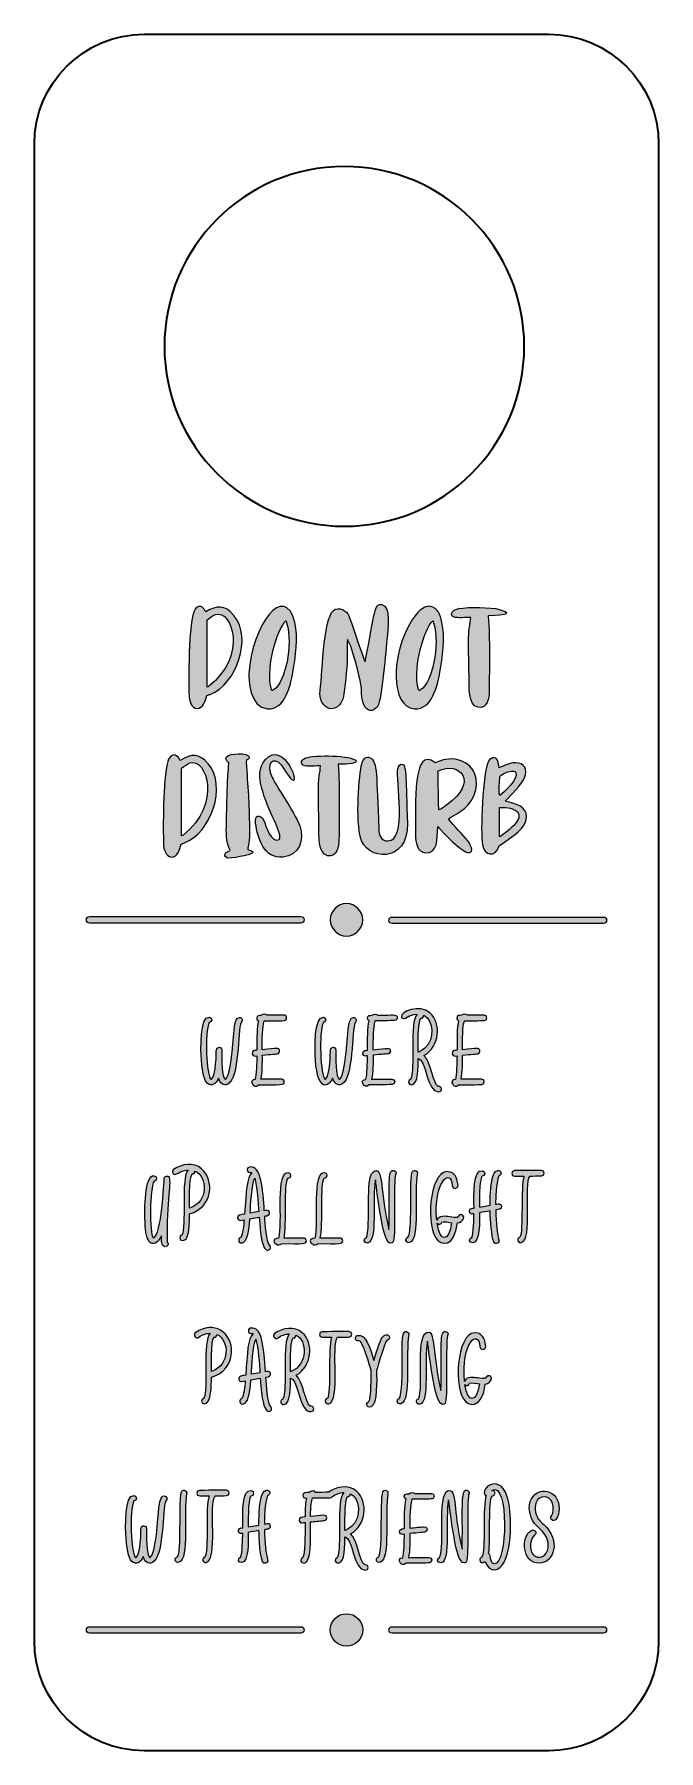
# Model space of a CAD drawing. Header units: inches. Extents: x 36 to 324, y 36 to 828.
import ezdxf

# ---------------------------------------------------------------- set-up
doc = ezdxf.new("R2010")
doc.units = ezdxf.units.IN
doc.header["$MEASUREMENT"] = 0
doc.layers.add('_U+0421_U+043B_U+043E_U+0439 1', color=7, linetype='Continuous')

msp = doc.modelspace()

# ---------------------------------------------------------------- hatches: boundary and pattern name
at = {"layer": '_U+0421_U+043B_U+043E_U+0439 1', "true_color": 0xffffff}
h = msp.add_hatch(color=7, dxfattribs=at)
h.dxf.hatch_style = 2
edge = h.paths.add_edge_path()
edge.add_spline(control_points=[(180, 411.89), (175.86, 411.89), (172.5, 415.25), (172.5, 419.39), (172.5, 423.53), (175.86, 426.89), (180, 426.89), (184.14, 426.89), (187.5, 423.53), (187.5, 419.39), (187.5, 415.25), (184.14, 411.89), (180, 411.89)], knot_values=[0, 0, 0, 0, 1, 1, 1, 2, 2, 2, 3, 3, 3, 4, 4, 4, 4], degree=3, periodic=1)
edge = h.paths.add_edge_path()
edge.add_spline(control_points=[(201.03, 417.68), (201.03, 417.68), (298.47, 417.68), (298.47, 417.68), (300.45, 417.68), (300.45, 420.68), (298.47, 420.68), (298.47, 420.68), (201.03, 420.68), (201.03, 420.68), (199.05, 420.68), (199.04, 417.68), (201.03, 417.68)], knot_values=[0, 0, 0, 0, 1, 1, 1, 2, 2, 2, 3, 3, 3, 4, 4, 4, 4], degree=3, periodic=1)
edge = h.paths.add_edge_path()
edge.add_spline(control_points=[(61.53, 417.89), (61.53, 417.89), (158.97, 417.89), (158.97, 417.89), (160.95, 417.89), (160.96, 420.89), (158.97, 420.89), (158.97, 420.89), (61.53, 420.89), (61.53, 420.89), (59.55, 420.89), (59.54, 417.89), (61.53, 417.89)], knot_values=[0, 0, 0, 0, 1, 1, 1, 2, 2, 2, 3, 3, 3, 4, 4, 4, 4], degree=3, periodic=1)
edge = h.paths.add_edge_path()
edge.add_spline(control_points=[(180, 99.21), (175.86, 99.21), (172.5, 95.86), (172.5, 91.71), (172.5, 87.57), (175.86, 84.21), (180, 84.21), (184.14, 84.21), (187.5, 87.57), (187.5, 91.71), (187.5, 95.86), (184.14, 99.21), (180, 99.21)], knot_values=[0, 0, 0, 0, 1, 1, 1, 2, 2, 2, 3, 3, 3, 4, 4, 4, 4], degree=3, periodic=1)
edge = h.paths.add_edge_path()
edge.add_spline(control_points=[(298.47, 93.21), (298.47, 93.21), (201.03, 93.21), (201.03, 93.21), (199.05, 93.21), (199.04, 90.21), (201.03, 90.21), (201.03, 90.21), (298.47, 90.21), (298.47, 90.21), (300.45, 90.21), (300.45, 93.21), (298.47, 93.21)], knot_values=[0, 0, 0, 0, 1, 1, 1, 2, 2, 2, 3, 3, 3, 4, 4, 4, 4], degree=3, periodic=1)
edge = h.paths.add_edge_path()
edge.add_spline(control_points=[(158.97, 93.21), (158.97, 93.21), (61.53, 93.21), (61.53, 93.21), (59.55, 93.21), (59.54, 90.21), (61.53, 90.21), (61.53, 90.21), (158.97, 90.21), (158.97, 90.21), (160.95, 90.21), (160.96, 93.21), (158.97, 93.21)], knot_values=[0, 0, 0, 0, 1, 1, 1, 2, 2, 2, 3, 3, 3, 4, 4, 4, 4], degree=3, periodic=1)
edge = h.paths.add_edge_path()
edge.add_spline(control_points=[(107.35, 522.94), (107.28, 527.6), (106.75, 557.85), (110.18, 562.76), (111.35, 564.42), (113.24, 564.42), (114.4, 562.7), (114.63, 562.37), (114.79, 562.03), (115.07, 561.48), (120.46, 564.64), (123.68, 564.87), (128.01, 559.87), (136.87, 549.55), (129.19, 528.02), (117.07, 523.44), (116.57, 523.28), (116.07, 523.05), (115.57, 522.83), (114.74, 520.46), (113.91, 516.8), (111.07, 516.89), (108.42, 517.05), (107.35, 520.69), (107.35, 522.94)], knot_values=[0, 0, 0, 0, 1, 1, 1, 2, 2, 2, 3, 3, 3, 4, 4, 4, 5, 5, 5, 6, 6, 6, 7, 7, 7, 8, 8, 8, 8], degree=3, periodic=1)
edge = h.paths.add_edge_path()
edge.add_spline(control_points=[(115.68, 526.72), (116.12, 526.89), (116.29, 526.89), (116.4, 527), (134.69, 541.45), (127.12, 562.7), (119.57, 560.31), (117.72, 559.49), (117.51, 559.16), (115.68, 557.81), (115.68, 547.32), (115.68, 537.1), (115.68, 526.72)], knot_values=[0, 0, 0, 0, 1, 1, 1, 2, 2, 2, 3, 3, 3, 4, 4, 4, 4], degree=3, periodic=1)
edge = h.paths.add_edge_path()
edge.add_spline(control_points=[(134.95, 532.83), (136.31, 555.42), (151.31, 575.48), (156.22, 556.65), (157.88, 550.04), (156.44, 540.32), (155.28, 533.61), (154.17, 527.55), (151.72, 516.28), (143.56, 516.78), (135.17, 517.36), (134.8, 531.01), (134.95, 532.83)], knot_values=[0, 0, 0, 0, 1, 1, 1, 2, 2, 2, 3, 3, 3, 4, 4, 4, 4], degree=3, periodic=1)
edge = h.paths.add_edge_path()
edge.add_spline(control_points=[(145.22, 526.22), (145.56, 525), (145.45, 524.94), (146.39, 525.5), (151.82, 529.04), (155.42, 546.11), (152.39, 556.37), (152.05, 557.59), (152.33, 557.87), (151.28, 556.59), (146.5, 550.1), (143.17, 533.83), (145.22, 526.22)], knot_values=[0, 0, 0, 0, 1, 1, 1, 2, 2, 2, 3, 3, 3, 4, 4, 4, 4], degree=3, periodic=1)
edge = h.paths.add_edge_path()
edge.add_spline(control_points=[(173.82, 516.83), (177.21, 517.83), (178.32, 520.28), (178.82, 523.61), (179.71, 529.49), (180.32, 536.88), (180.38, 542.82), (180.38, 544.76), (180.1, 546.99), (180.43, 548.82), (182.03, 546.07), (182.28, 545.43), (186.37, 529.88), (187.43, 524.6), (186.41, 522.41), (187.98, 518.67), (189.48, 515.17), (192.26, 515.17), (194.42, 518), (196.26, 520.83), (198.26, 544.76), (198.7, 549.48), (198.98, 552.59), (200.81, 564.25), (196.31, 564.92), (192.85, 565.4), (193.14, 561.98), (188.65, 538.43), (188.32, 538.99), (188.15, 539.21), (188.09, 539.43), (188.09, 539.44), (181.15, 559.59), (181.15, 559.59), (180.21, 562.14), (176.38, 564.14), (173.99, 562.2), (169.26, 558.26), (168.6, 530.27), (167.77, 523.66), (167.66, 520.39), (170.1, 516.22), (173.82, 516.83)], knot_values=[0, 0, 0, 0, 1, 1, 1, 2, 2, 2, 3, 3, 3, 4, 4, 4, 5, 5, 5, 6, 6, 6, 7, 7, 7, 8, 8, 8, 9, 9, 9, 10, 10, 10, 11, 11, 11, 12, 12, 12, 13, 13, 13, 14, 14, 14, 14], degree=3, periodic=1)
edge = h.paths.add_edge_path()
edge.add_spline(control_points=[(210.48, 558.15), (212.09, 560.48), (215.31, 564.37), (218.42, 564.14), (222.52, 563.03), (223.02, 560.48), (224.02, 556.65), (225.69, 550.04), (224.25, 540.32), (223.08, 533.61), (221.97, 527.55), (219.53, 516.28), (211.36, 516.78), (200.35, 517.55), (199.99, 541.53), (210.48, 558.15)], knot_values=[0, 0, 0, 0, 1, 1, 1, 2, 2, 2, 3, 3, 3, 4, 4, 4, 5, 5, 5, 5], degree=3, periodic=1)
edge = h.paths.add_edge_path()
edge.add_spline(control_points=[(213.03, 526.22), (213.36, 525), (213.25, 524.94), (214.2, 525.5), (219.51, 528.96), (223.28, 545.93), (220.19, 556.37), (219.86, 557.59), (220.14, 557.87), (219.08, 556.59), (214.31, 550.1), (210.98, 533.83), (213.03, 526.22)], knot_values=[0, 0, 0, 0, 1, 1, 1, 2, 2, 2, 3, 3, 3, 4, 4, 4, 4], degree=3, periodic=1)
edge = h.paths.add_edge_path()
edge.add_spline(control_points=[(229.58, 559.04), (230.52, 558.59), (235.91, 558.92), (237.3, 558.92), (236.73, 551.54), (235.82, 558.23), (236.58, 530.83), (236.63, 527.22), (235.97, 518.45), (240.57, 517.5), (245.07, 516.56), (245.74, 521.83), (245.79, 525), (245.9, 536.44), (246.24, 548.37), (245.4, 559.7), (254.17, 559.7), (257.4, 561.13), (248.9, 562.98), (243.03, 563.71), (233.54, 563.8), (230.41, 562.59), (228.41, 561.81), (227.69, 559.81), (229.58, 559.04)], knot_values=[0, 0, 0, 0, 1, 1, 1, 2, 2, 2, 3, 3, 3, 4, 4, 4, 5, 5, 5, 6, 6, 6, 7, 7, 7, 8, 8, 8, 8], degree=3, periodic=1)
edge = h.paths.add_edge_path()
edge.add_spline(control_points=[(95.56, 454.43), (95.46, 461.38), (95.12, 483.89), (97.56, 492.41), (98.3, 495.38), (101.14, 497.24), (103.28, 492.97), (108.67, 496.13), (111.89, 496.36), (116.22, 491.36), (125.08, 481.04), (117.4, 459.51), (105.28, 454.93), (104.78, 454.77), (104.28, 454.54), (103.78, 454.32), (102.95, 451.95), (102.12, 448.29), (99.28, 448.38), (96.7, 448.53), (95.56, 452.06), (95.56, 454.43)], knot_values=[0, 0, 0, 0, 1, 1, 1, 2, 2, 2, 3, 3, 3, 4, 4, 4, 5, 5, 5, 6, 6, 6, 7, 7, 7, 7], degree=3, periodic=1)
edge = h.paths.add_edge_path()
edge.add_spline(control_points=[(103.89, 458.21), (104.33, 458.38), (104.5, 458.38), (104.61, 458.49), (122.9, 472.94), (115.32, 494.19), (107.78, 491.8), (105.93, 490.98), (105.72, 490.65), (103.89, 489.3), (103.89, 478.81), (103.89, 468.59), (103.89, 458.21)], knot_values=[0, 0, 0, 0, 1, 1, 1, 2, 2, 2, 3, 3, 3, 4, 4, 4, 4], degree=3, periodic=1)
edge = h.paths.add_edge_path()
edge.add_spline(control_points=[(124.77, 494.69), (123.44, 493.08), (125.66, 492.19), (125.77, 491.8), (125.77, 491.8), (124.97, 485.31), (124.66, 465.6), (124.6, 461.32), (124.22, 457.32), (125.6, 453.21), (126.27, 451.21), (126.83, 451.49), (125.38, 450.99), (123.66, 450.38), (123.16, 448.88), (124.77, 448.05), (126.16, 447.33), (135.88, 449.49), (136.43, 450.05), (137.6, 451.21), (135.21, 451.44), (134.43, 451.77), (135.09, 456.74), (135.79, 453.84), (134.76, 476.81), (134.49, 481.87), (133.99, 487.03), (133.77, 492.08), (133.64, 493.99), (135.1, 492.81), (135.1, 494.53), (134.4, 496.61), (126.11, 496.3), (124.77, 494.69)], knot_values=[0, 0, 0, 0, 1, 1, 1, 2, 2, 2, 3, 3, 3, 4, 4, 4, 5, 5, 5, 6, 6, 6, 7, 7, 7, 8, 8, 8, 9, 9, 9, 10, 10, 10, 11, 11, 11, 11], degree=3, periodic=1)
edge = h.paths.add_edge_path()
edge.add_spline(control_points=[(150.2, 490.58), (151.04, 489.64), (154.7, 483.36), (155.53, 483.64), (157.48, 484.31), (151.26, 499.69), (143.98, 494.58), (139.88, 491.69), (139.43, 486.36), (140.43, 481.86), (141.76, 476.76), (143.43, 471.98), (145.71, 467.2), (146.48, 465.6), (150.65, 457.71), (148.87, 456.49), (145.32, 454.1), (142.76, 463.04), (141.87, 465.15), (140.26, 468.65), (137.43, 467.59), (138.04, 463.93), (139.15, 457.15), (141.87, 447.44), (150.65, 448.33), (158.36, 449.1), (160.59, 456.15), (158.48, 462.82), (155.62, 469.43), (147.43, 481.62), (145.7, 485.08), (142.49, 491.75), (146.15, 495.19), (150.2, 490.58)], knot_values=[0, 0, 0, 0, 1, 1, 1, 2, 2, 2, 3, 3, 3, 4, 4, 4, 5, 5, 5, 6, 6, 6, 7, 7, 7, 8, 8, 8, 9, 9, 9, 10, 10, 10, 11, 11, 11, 11], degree=3, periodic=1)
edge = h.paths.add_edge_path()
edge.add_spline(control_points=[(184.49, 492.75), (182.57, 495.27), (165.2, 495.65), (161.14, 494.08), (159.14, 493.3), (158.42, 491.3), (160.31, 490.53), (161.25, 490.08), (166.64, 490.42), (168.03, 490.42), (167.44, 482.84), (166.55, 489.7), (167.3, 462.32), (167.36, 458.71), (166.69, 449.94), (171.3, 448.99), (175.8, 448.05), (176.47, 453.32), (176.52, 456.49), (176.63, 467.93), (176.97, 479.86), (176.13, 491.19), (177.88, 491.19), (184.86, 491.11), (184.49, 492.75)], knot_values=[0, 0, 0, 0, 1, 1, 1, 2, 2, 2, 3, 3, 3, 4, 4, 4, 5, 5, 5, 6, 6, 6, 7, 7, 7, 8, 8, 8, 8], degree=3, periodic=1)
edge = h.paths.add_edge_path()
edge.add_spline(control_points=[(187.19, 492.05), (186.26, 489.5), (183.98, 468.89), (186.3, 457.93), (188.95, 446.08), (208.72, 445.61), (208.07, 463.76), (207.46, 484.81), (207.7, 490.18), (205.96, 491.08), (204.68, 491.75), (204.02, 490.14), (203.74, 489.19), (202.51, 484.01), (208.26, 455.77), (199.02, 455.77), (195.88, 455.82), (194.91, 458.42), (194.91, 461.54), (193.75, 485.58), (194.44, 492.56), (190.85, 494.19), (189.05, 495.03), (187.96, 493.81), (187.19, 492.05)], knot_values=[0, 0, 0, 0, 1, 1, 1, 2, 2, 2, 3, 3, 3, 4, 4, 4, 5, 5, 5, 6, 6, 6, 7, 7, 7, 8, 8, 8, 8], degree=3, periodic=1)
edge = h.paths.add_edge_path()
edge.add_spline(control_points=[(227.06, 466.04), (229.84, 462.21), (233.22, 459.38), (236, 455.77), (236.83, 454.66), (239.33, 450.44), (236.33, 450.33), (232.84, 450.55), (224.84, 459.65), (222.06, 462.38), (221.81, 456.68), (222.16, 449.85), (216.45, 450.27), (212.57, 450.6), (211.85, 455.32), (211.85, 458.38), (211.85, 472.59), (210.44, 500.28), (220.95, 491.86), (222.58, 492.48), (225.84, 494.15), (230.34, 493.47), (237.56, 492.03), (241.16, 486.64), (239.61, 479.42), (237.51, 470.96), (232.1, 469.4), (227.06, 466.04)], knot_values=[0, 0, 0, 0, 1, 1, 1, 2, 2, 2, 3, 3, 3, 4, 4, 4, 5, 5, 5, 6, 6, 6, 7, 7, 7, 8, 8, 8, 9, 9, 9, 9], degree=3, periodic=1)
edge = h.paths.add_edge_path()
edge.add_spline(control_points=[(222.18, 487.92), (222.23, 486.31), (222.56, 470.2), (222.56, 470.15), (224.01, 470.54), (224.79, 471.37), (226.06, 472.26), (241.39, 483.01), (232.24, 493.05), (222.18, 487.92)], knot_values=[0, 0, 0, 0, 1, 1, 1, 2, 2, 2, 3, 3, 3, 3], degree=3, periodic=1)
edge = h.paths.add_edge_path()
edge.add_spline(control_points=[(250.39, 489.47), (252.94, 490.69), (255.05, 491.8), (257.99, 491.86), (262.1, 491.92), (263.77, 488.53), (262.1, 484.92), (260.47, 481.21), (256.21, 477.46), (253.22, 474.2), (257.99, 473.01), (263.1, 471.75), (263.05, 466.87), (262.86, 461.48), (257.16, 458.29), (250.44, 453.49), (248.77, 447.66), (243.35, 449.28), (242.72, 453.93), (241.72, 459.14), (242.79, 488), (245.5, 492.53), (246.11, 493.47), (246.89, 494.3), (248.11, 494.14), (249.87, 493.92), (250.04, 492.03), (250.39, 489.47)], knot_values=[0, 0, 0, 0, 1, 1, 1, 2, 2, 2, 3, 3, 3, 4, 4, 4, 5, 5, 5, 6, 6, 6, 7, 7, 7, 8, 8, 8, 9, 9, 9, 9], degree=3, periodic=1)
edge = h.paths.add_edge_path()
edge.add_spline(control_points=[(250.61, 471.15), (250.61, 466.59), (250.61, 462.26), (250.61, 457.71), (252.88, 459.04), (263.21, 466.43), (258.22, 469.7), (255.88, 471.2), (253.27, 471.37), (250.61, 471.15)], knot_values=[0, 0, 0, 0, 1, 1, 1, 2, 2, 2, 3, 3, 3, 3], degree=3, periodic=1)
edge = h.paths.add_edge_path()
edge.add_spline(control_points=[(250.66, 476.7), (252.77, 478.42), (259.33, 484.36), (258.1, 487.42), (257.94, 487.97), (257.88, 487.81), (257.05, 487.92), (254.66, 488.08), (252.55, 487.03), (250.72, 485.59), (250.61, 482.81), (250.11, 479.86), (250.66, 476.7)], knot_values=[0, 0, 0, 0, 1, 1, 1, 2, 2, 2, 3, 3, 3, 4, 4, 4, 4], degree=3, periodic=1)
edge = h.paths.add_edge_path()
edge.add_spline(control_points=[(131.34, 371.99), (132.66, 372.94), (131.38, 374.83), (130.13, 374.19), (128.45, 373.46), (128.25, 369.95), (127.89, 365.25), (126.32, 344.76), (124.04, 345.82), (124.04, 345.82), (122.11, 346.44), (122.51, 360.44), (122.51, 359.33), (122.51, 359.66), (122.34, 360.03), (122, 360.28), (121.32, 360.93), (119.97, 360.38), (119.97, 359.37), (119.9, 358.37), (119.92, 347.54), (117.7, 345.86), (117.63, 345.8), (117.58, 345.78), (117.57, 345.77), (115.37, 347.02), (114.47, 367.97), (116.71, 371.99), (118.13, 372.15), (118.27, 374.16), (116.81, 374.52), (112.25, 375.26), (112.72, 359.21), (113.05, 354.74), (113.53, 348.14), (114.59, 344.58), (116.41, 343.56), (117.69, 342.84), (119.72, 343.19), (120.94, 346.36), (121.69, 344.06), (123.15, 342.56), (125.28, 343.59), (130.62, 346.22), (129.84, 368.36), (131.34, 371.99)], knot_values=[0, 0, 0, 0, 1, 1, 1, 2, 2, 2, 3, 3, 3, 4, 4, 4, 5, 5, 5, 6, 6, 6, 7, 7, 7, 8, 8, 8, 9, 9, 9, 10, 10, 10, 11, 11, 11, 12, 12, 12, 13, 13, 13, 14, 14, 14, 15, 15, 15, 15], degree=3, periodic=1)
edge = h.paths.add_edge_path()
edge.add_spline(control_points=[(137.89, 345.75), (138.46, 347.84), (138.59, 353.33), (138.63, 356.63), (138.63, 356.63), (137.84, 356.55), (137.84, 356.55), (136.27, 356.31), (135.81, 358.66), (137.39, 359.05), (137.49, 359.08), (138.54, 359.18), (138.65, 359.19), (138.7, 365.52), (138.58, 369.94), (139.38, 372.84), (138.05, 373.34), (138.43, 375.3), (139.81, 375.3), (140.14, 375.3), (140.45, 375.31), (140.77, 375.32), (141.52, 375.95), (142.82, 376.13), (143.41, 375.34), (150.51, 375.4), (151.1, 375.46), (151.1, 375.46), (151.78, 375.46), (152.33, 374.94), (152.38, 374.3), (152.62, 372.36), (150.14, 372.86), (142.09, 372.79), (141.55, 371.43), (141.03, 367.95), (141.14, 359.45), (148.14, 360.21), (148.84, 360.38), (149.16, 359.09), (149.31, 358.45), (148.89, 357.7), (148.13, 357.55), (148.13, 357.55), (145.01, 357.31), (141.17, 356.9), (141.19, 353.89), (141.25, 349), (140.5, 345.8), (143.57, 345.83), (146.71, 345.82), (149.86, 345.9), (150.53, 345.97), (151.09, 345.48), (151.22, 344.84), (151.61, 342.83), (149.33, 343.39), (139.39, 343.24), (138.38, 342.14), (136.89, 342.45), (136.66, 343.56), (135.9, 344.29), (136.23, 345.73), (137.89, 345.75)], knot_values=[0, 0, 0, 0, 1, 1, 1, 2, 2, 2, 3, 3, 3, 4, 4, 4, 5, 5, 5, 6, 6, 6, 7, 7, 7, 8, 8, 8, 9, 9, 9, 10, 10, 10, 11, 11, 11, 12, 12, 12, 13, 13, 13, 14, 14, 14, 15, 15, 15, 16, 16, 16, 17, 17, 17, 18, 18, 18, 19, 19, 19, 20, 20, 20, 21, 21, 21, 21], degree=3, periodic=1)
edge = h.paths.add_edge_path()
edge.add_spline(control_points=[(183.96, 371.99), (185.3, 372.95), (183.99, 374.82), (182.75, 374.19), (181.14, 373.49), (180.9, 370.34), (180.51, 365.25), (178.94, 344.76), (176.66, 345.82), (176.66, 345.82), (175.09, 346.33), (174.96, 356.55), (175.13, 359.2), (175.19, 360.13), (174.17, 360.89), (173.3, 360.42), (172.88, 360.17), (172.59, 359.87), (172.59, 359.37), (172.52, 358.37), (172.54, 347.54), (170.33, 345.86), (170.25, 345.8), (170.2, 345.78), (170.19, 345.76), (167.99, 347.01), (167.1, 367.97), (169.33, 371.99), (170.77, 372.14), (170.88, 374.16), (169.43, 374.52), (164.86, 375.26), (165.35, 359.21), (165.67, 354.75), (166.77, 339.42), (172, 342.3), (173.56, 346.36), (174.31, 344.04), (175.78, 342.56), (177.9, 343.59), (183.23, 346.22), (182.46, 368.39), (183.96, 371.99)], knot_values=[0, 0, 0, 0, 1, 1, 1, 2, 2, 2, 3, 3, 3, 4, 4, 4, 5, 5, 5, 6, 6, 6, 7, 7, 7, 8, 8, 8, 9, 9, 9, 10, 10, 10, 11, 11, 11, 12, 12, 12, 13, 13, 13, 14, 14, 14, 14], degree=3, periodic=1)
edge = h.paths.add_edge_path()
edge.add_spline(control_points=[(222.29, 340.03), (216.99, 340.03), (216.77, 354.81), (213.12, 355.43), (213.11, 351.97), (213.2, 343.27), (209.92, 343.27), (208.44, 343.12), (207.99, 345.36), (209.58, 345.77), (211.85, 350.13), (208.95, 372.36), (212.54, 375.86), (207.96, 375.65), (207.13, 372.82), (205.58, 374.22), (205.43, 374.36), (205.33, 374.71), (205.33, 374.71), (204.74, 376.88), (213.68, 380.82), (218.53, 376.38), (223.97, 371.5), (222.93, 360.91), (215.74, 356.78), (218.92, 353.84), (220.07, 343.66), (222.07, 342.64), (222.13, 342.63), (222.19, 342.62), (222.25, 342.59), (222.27, 342.58), (222.29, 342.57), (222.31, 342.56), (222.32, 342.56), (222.32, 342.56), (222.33, 342.55), (224.25, 342.63), (224.47, 340.03), (222.29, 340.03)], knot_values=[0, 0, 0, 0, 1, 1, 1, 2, 2, 2, 3, 3, 3, 4, 4, 4, 5, 5, 5, 6, 6, 6, 7, 7, 7, 8, 8, 8, 9, 9, 9, 10, 10, 10, 11, 11, 11, 12, 12, 12, 13, 13, 13, 13], degree=3, periodic=1)
edge = h.paths.add_edge_path()
edge.add_spline(control_points=[(216.08, 360.15), (220.86, 364.37), (220.34, 373.14), (215.6, 375.33), (215.63, 374.57), (214.97, 373.95), (214.28, 374), (212.8, 372.35), (213.09, 359.41), (213.1, 358.3), (213.24, 358.3), (214.88, 359.11), (216.08, 360.15)], knot_values=[0, 0, 0, 0, 1, 1, 1, 2, 2, 2, 3, 3, 3, 4, 4, 4, 4], degree=3, periodic=1)
edge = h.paths.add_edge_path()
edge.add_spline(control_points=[(203.33, 374.71), (202.79, 375.86), (202.13, 375.41), (194.47, 375.34), (193.88, 376.13), (192.58, 375.94), (191.83, 375.32), (190.83, 375.3), (189.62, 375.37), (189.62, 374.01), (189.62, 373.48), (189.96, 373.02), (190.44, 372.84), (189.6, 369.79), (189.75, 364.2), (189.72, 359.19), (189.6, 359.18), (188.55, 359.08), (188.46, 359.05), (187.38, 358.79), (187.14, 357.43), (187.94, 356.8), (188.45, 356.4), (189.02, 356.56), (189.7, 356.63), (189.65, 353.33), (189.53, 347.83), (188.95, 345.75), (187.25, 345.73), (186.99, 344.26), (187.72, 343.56), (187.95, 342.43), (189.46, 342.16), (190.45, 343.24), (193.99, 343.3), (197.53, 343.27), (201.04, 343.36), (202.79, 343.41), (202.62, 346.09), (200.92, 345.9), (197.77, 345.82), (194.63, 345.84), (191.56, 345.8), (192.31, 349), (192.25, 353.89), (192.23, 356.9), (196.05, 357.31), (199.19, 357.55), (199.19, 357.55), (199.96, 357.7), (200.38, 358.46), (200.22, 359.09), (199.9, 360.35), (199.32, 360.23), (192.2, 359.45), (192.09, 367.95), (192.61, 371.43), (193.15, 372.79), (196.72, 372.82), (199.41, 372.83), (202.19, 372.91), (202.95, 372.91), (203.53, 373.56), (203.44, 374.31), (203.44, 374.41), (203.33, 374.71), (203.33, 374.71)], knot_values=[0, 0, 0, 0, 1, 1, 1, 2, 2, 2, 3, 3, 3, 4, 4, 4, 5, 5, 5, 6, 6, 6, 7, 7, 7, 8, 8, 8, 9, 9, 9, 10, 10, 10, 11, 11, 11, 12, 12, 12, 13, 13, 13, 14, 14, 14, 15, 15, 15, 16, 16, 16, 17, 17, 17, 18, 18, 18, 19, 19, 19, 20, 20, 20, 21, 21, 21, 22, 22, 22, 22], degree=3, periodic=1)
edge = h.paths.add_edge_path()
edge.add_spline(control_points=[(230.23, 345.75), (230.81, 347.83), (230.93, 353.33), (230.98, 356.63), (230.98, 356.63), (230.18, 356.55), (230.18, 356.55), (228.62, 356.3), (228.16, 358.66), (229.74, 359.05), (229.83, 359.08), (230.88, 359.17), (231, 359.19), (231.03, 363.44), (230.86, 369.71), (231.72, 372.84), (231.24, 373.02), (230.9, 373.48), (230.9, 374.01), (230.9, 375.38), (232.12, 375.3), (233.12, 375.32), (233.87, 375.94), (235.16, 376.13), (235.75, 375.34), (238.49, 375.36), (240.96, 375.37), (243.44, 375.46), (245.15, 375.46), (245.16, 372.91), (243.48, 372.91), (240.7, 372.83), (238, 372.82), (234.43, 372.79), (233.89, 371.43), (233.38, 367.95), (233.49, 359.45), (240.56, 360.22), (241.19, 360.36), (241.51, 359.09), (241.67, 358.46), (241.24, 357.7), (240.48, 357.55), (240.48, 357.55), (237.33, 357.31), (233.51, 356.9), (233.54, 353.89), (233.59, 349), (232.84, 345.8), (235.92, 345.84), (239.05, 345.82), (242.21, 345.9), (243.69, 346.07), (244.22, 343.73), (242.49, 343.38), (242.11, 343.3), (232.13, 343.25), (231.74, 343.24), (230.75, 342.16), (229.24, 342.43), (229.01, 343.56), (228.27, 344.27), (228.54, 345.73), (230.23, 345.75)], knot_values=[0, 0, 0, 0, 1, 1, 1, 2, 2, 2, 3, 3, 3, 4, 4, 4, 5, 5, 5, 6, 6, 6, 7, 7, 7, 8, 8, 8, 9, 9, 9, 10, 10, 10, 11, 11, 11, 12, 12, 12, 13, 13, 13, 14, 14, 14, 15, 15, 15, 16, 16, 16, 17, 17, 17, 18, 18, 18, 19, 19, 19, 20, 20, 20, 21, 21, 21, 21], degree=3, periodic=1)
edge = h.paths.add_edge_path()
edge.add_spline(control_points=[(126.95, 219.5), (126.61, 214.34), (123.55, 210.01), (117.68, 208.35), (117.67, 204.98), (117.76, 196.05), (114.57, 196.05), (112.74, 196.05), (112.78, 198.29), (114.15, 198.57), (116.54, 202.36), (113.43, 225.03), (117.08, 228.63), (115.25, 228.55), (113.35, 227.87), (111.9, 226.84), (110.57, 225.75), (108.97, 227.86), (110.34, 228.86), (118.5, 234.75), (127.58, 229.09), (126.95, 219.5)], knot_values=[0, 0, 0, 0, 1, 1, 1, 2, 2, 2, 3, 3, 3, 4, 4, 4, 5, 5, 5, 6, 6, 6, 7, 7, 7, 7], degree=3, periodic=1)
edge = h.paths.add_edge_path()
edge.add_spline(control_points=[(120.18, 228.11), (120.21, 227.4), (119.59, 226.76), (118.83, 226.78), (117.35, 225.12), (117.68, 211.99), (117.68, 210.99), (126.48, 213.87), (126, 225.55), (120.18, 228.11)], knot_values=[0, 0, 0, 0, 1, 1, 1, 2, 2, 2, 3, 3, 3, 3], degree=3, periodic=1)
edge = h.paths.add_edge_path()
edge.add_spline(control_points=[(143.28, 192.92), (141.76, 194.54), (141.05, 196.96), (140.24, 207.84), (140.24, 207.84), (135.93, 207.11), (135.93, 207.11), (135.35, 199.75), (134.36, 196.51), (132.55, 196), (130.6, 195.44), (130.09, 198.15), (131.79, 198.45), (132.59, 199.9), (133.03, 203.91), (133.3, 206.66), (131.98, 206.43), (131.35, 206.11), (130.7, 206.64), (129.91, 207.29), (130.19, 208.61), (131.2, 208.86), (131.91, 209), (132.79, 209.17), (133.51, 209.3), (134.35, 219.43), (134.31, 226.24), (136.9, 228.3), (136.64, 228.51), (136.45, 228.51), (136.34, 228.48), (134.81, 228.03), (134.02, 230.28), (135.55, 230.89), (136.22, 231.16), (137.37, 231.08), (138.28, 230.45), (140.96, 228.57), (141.76, 222.91), (142.6, 210.84), (142.6, 210.84), (143.48, 210.99), (143.48, 210.99), (145.02, 211.38), (145.66, 208.86), (143.95, 208.52), (143.95, 208.52), (142.77, 208.29), (142.77, 208.29), (143.03, 204.76), (143.54, 196.32), (145.08, 194.75), (146.29, 193.53), (144.41, 191.71), (143.28, 192.92)], knot_values=[0, 0, 0, 0, 1, 1, 1, 2, 2, 2, 3, 3, 3, 4, 4, 4, 5, 5, 5, 6, 6, 6, 7, 7, 7, 8, 8, 8, 9, 9, 9, 10, 10, 10, 11, 11, 11, 12, 12, 12, 13, 13, 13, 14, 14, 14, 15, 15, 15, 16, 16, 16, 17, 17, 17, 18, 18, 18, 18], degree=3, periodic=1)
edge = h.paths.add_edge_path()
edge.add_spline(control_points=[(140.07, 210.4), (139.82, 214.19), (139.26, 222.24), (138.15, 225.88), (136.72, 223.24), (136.27, 212.69), (136.1, 209.73), (136.1, 209.73), (140.07, 210.4), (140.07, 210.4)], knot_values=[0, 0, 0, 0, 1, 1, 1, 2, 2, 2, 3, 3, 3, 3], degree=3, periodic=1)
edge = h.paths.add_edge_path()
edge.add_spline(control_points=[(164.92, 193.79), (164.92, 193.08), (164.36, 192.5), (163.67, 192.5), (163.57, 192.5), (163.47, 192.49), (163.37, 192.49), (162.72, 192.49), (162.01, 192.62), (161.27, 193.37), (158.17, 196.27), (157.2, 207.39), (154.19, 207.9), (154.19, 204.62), (154.26, 195.73), (151.07, 195.73), (150.7, 195.73), (150.45, 195.73), (150.11, 196.01), (149.34, 196.64), (149.55, 197.95), (150.66, 198.24), (152.97, 202.87), (150.02, 224.82), (153.62, 228.33), (151.78, 228.24), (149.86, 227.55), (148.39, 226.49), (147.04, 225.49), (145.52, 227.52), (146.85, 228.52), (150.41, 231.1), (156.08, 232.08), (159.61, 228.85), (165.08, 223.94), (163.97, 213.35), (156.82, 209.25), (159.95, 206.35), (161.1, 196.5), (163.04, 195.17), (163.26, 195.1), (163.48, 195.05), (163.71, 195.03), (163.75, 195.02), (163.78, 195.01), (163.81, 194.99), (164.51, 194.88), (164.92, 194.37), (164.92, 193.79)], knot_values=[0, 0, 0, 0, 1, 1, 1, 2, 2, 2, 3, 3, 3, 4, 4, 4, 5, 5, 5, 6, 6, 6, 7, 7, 7, 8, 8, 8, 9, 9, 9, 10, 10, 10, 11, 11, 11, 12, 12, 12, 13, 13, 13, 14, 14, 14, 15, 15, 15, 16, 16, 16, 16], degree=3, periodic=1)
edge = h.paths.add_edge_path()
edge.add_spline(control_points=[(156.68, 227.79), (156.71, 227.07), (156.1, 226.44), (155.36, 226.46), (153.88, 224.82), (154.17, 211.88), (154.18, 210.77), (154.18, 210.77), (154.18, 210.77), (154.18, 210.77), (162.41, 214.3), (161.92, 225.38), (156.68, 227.79)], knot_values=[0, 0, 0, 0, 1, 1, 1, 2, 2, 2, 3, 3, 3, 4, 4, 4, 4], degree=3, periodic=1)
edge = h.paths.add_edge_path()
edge.add_spline(control_points=[(175.92, 226.82), (172.7, 223.35), (177.41, 196.97), (171.79, 196.1), (170.31, 195.57), (169.47, 198.15), (171.19, 198.56), (173.1, 201.38), (171.29, 221.39), (173.11, 226.82), (171.67, 226.82), (170.21, 226.8), (168.79, 226.76), (167.12, 226.67), (166.98, 229.3), (168.76, 229.3), (170.08, 229.33), (181.11, 229.43), (181.11, 229.43), (182.83, 229.43), (182.84, 226.88), (181.13, 226.88), (179.23, 226.85), (177.72, 226.82), (175.92, 226.82)], knot_values=[0, 0, 0, 0, 1, 1, 1, 2, 2, 2, 3, 3, 3, 4, 4, 4, 5, 5, 5, 6, 6, 6, 7, 7, 7, 8, 8, 8, 8], degree=3, periodic=1)
edge = h.paths.add_edge_path()
edge.add_spline(control_points=[(197, 227.32), (195.73, 226.08), (194.27, 221.56), (192.62, 216.07), (191.11, 221.07), (189, 228.76), (185.02, 227.61), (183.48, 227.23), (183.97, 224.72), (185.72, 225.16), (187.43, 225.63), (190.86, 213.15), (191.33, 211.43), (191.35, 209.51), (191.47, 198.63), (190.34, 197.05), (189.74, 196.89), (189.35, 196.4), (189.35, 195.8), (189.35, 194.9), (190.24, 194.23), (191.39, 194.68), (191.4, 194.69), (191.41, 194.69), (191.43, 194.7), (194.31, 195.99), (193.95, 207.27), (193.88, 211.45), (194.62, 213.76), (197.56, 224.27), (198.69, 225.42), (199.26, 225.48), (199.72, 225.9), (199.83, 226.47), (200.05, 227.58), (198.57, 228.73), (197, 227.32)], knot_values=[0, 0, 0, 0, 1, 1, 1, 2, 2, 2, 3, 3, 3, 4, 4, 4, 5, 5, 5, 6, 6, 6, 7, 7, 7, 8, 8, 8, 9, 9, 9, 10, 10, 10, 11, 11, 11, 12, 12, 12, 12], degree=3, periodic=1)
edge = h.paths.add_edge_path()
edge.add_spline(control_points=[(205.15, 196.12), (210.1, 197.4), (207.17, 219.9), (208.68, 227.83), (208.85, 228.51), (208.41, 229.22), (207.71, 229.37), (205.51, 229.87), (205.61, 226.38), (205.66, 212.89), (205.71, 201.04), (204.64, 198.91), (204.38, 198.57), (203.8, 198.45), (203.39, 197.94), (203.39, 197.31), (203.39, 196.51), (204.11, 195.85), (205.15, 196.12)], knot_values=[0, 0, 0, 0, 1, 1, 1, 2, 2, 2, 3, 3, 3, 4, 4, 4, 5, 5, 5, 6, 6, 6, 6], degree=3, periodic=1)
edge = h.paths.add_edge_path()
edge.add_spline(control_points=[(225, 195.97), (225.42, 196.17), (225.68, 196.54), (225.72, 196.95), (226.67, 200.71), (225.73, 224.28), (226.57, 227.36), (227.53, 228.63), (225.78, 230.11), (224.71, 229.09), (223.03, 227.48), (223.93, 217.85), (223.57, 202.21), (220.11, 216), (220.71, 228.83), (218.14, 229.16), (211.3, 230.06), (215.9, 203.12), (213.18, 198.4), (212.14, 198.13), (211.84, 196.83), (212.64, 196.17), (212.97, 195.9), (213.23, 195.89), (213.6, 195.89), (213.65, 195.89), (213.7, 195.9), (213.75, 195.91), (218.68, 196.68), (215.53, 216.33), (217.31, 225.01), (218.39, 218.63), (220.67, 193.35), (225, 195.97)], knot_values=[0, 0, 0, 0, 1, 1, 1, 2, 2, 2, 3, 3, 3, 4, 4, 4, 5, 5, 5, 6, 6, 6, 7, 7, 7, 8, 8, 8, 9, 9, 9, 10, 10, 10, 11, 11, 11, 11], degree=3, periodic=1)
edge = h.paths.add_edge_path()
edge.add_spline(control_points=[(233.92, 198.33), (229.01, 206.33), (231.67, 231.32), (240.59, 228.65), (242.1, 228.19), (243.94, 226.76), (244.21, 222.51), (244.22, 220.64), (241.54, 220.64), (241.54, 222.45), (241.04, 230.89), (232.71, 224.4), (234.41, 206.41), (235.29, 208.81), (238.52, 208.29), (240.48, 207.97), (241.36, 207.83), (244.09, 207.31), (244.39, 208.14), (245.03, 209.75), (247.21, 208.9), (246.84, 207.43), (246.57, 206.37), (245.56, 205.4), (243.97, 205.19), (242.73, 193.79), (236.29, 194.42), (233.92, 198.33)], knot_values=[0, 0, 0, 0, 1, 1, 1, 2, 2, 2, 3, 3, 3, 4, 4, 4, 5, 5, 5, 6, 6, 6, 7, 7, 7, 8, 8, 8, 9, 9, 9, 9], degree=3, periodic=1)
edge = h.paths.add_edge_path()
edge.add_spline(control_points=[(241.29, 205.28), (240.61, 205.38), (237.26, 206.02), (236.79, 205.52), (236.6, 204.53), (235.29, 204.13), (234.58, 205), (235.84, 195.93), (240.24, 196.53), (241.29, 205.28)], knot_values=[0, 0, 0, 0, 1, 1, 1, 2, 2, 2, 3, 3, 3, 3], degree=3, periodic=1)
edge = h.paths.add_edge_path()
edge.add_spline(control_points=[(97.48, 301.13), (96.8, 301.32), (95.98, 300.84), (95.9, 299.96), (95.82, 298.96), (94.8, 273.7), (90.89, 272.61), (88.88, 274.71), (89.27, 295.71), (91.22, 298.74), (92.64, 298.88), (92.81, 300.91), (91.34, 301.27), (86.69, 302.03), (86.87, 285.01), (87.05, 280.34), (87.25, 274.83), (87.99, 271.73), (89.38, 270.57), (90.61, 269.54), (92.91, 269.72), (94.64, 273.55), (94.66, 271.65), (94.45, 268.69), (96.39, 268.55), (97.45, 268.55), (98.1, 269.79), (97.35, 270.67), (97.29, 270.95), (97.2, 271.73), (97.2, 273.67), (97.2, 292.16), (99.8, 300.45), (97.48, 301.13)], knot_values=[0, 0, 0, 0, 1, 1, 1, 2, 2, 2, 3, 3, 3, 4, 4, 4, 5, 5, 5, 6, 6, 6, 7, 7, 7, 8, 8, 8, 9, 9, 9, 10, 10, 10, 11, 11, 11, 11], degree=3, periodic=1)
edge = h.paths.add_edge_path()
edge.add_spline(control_points=[(107.61, 283.7), (107.57, 275.1), (106.74, 271.74), (104.65, 271.41), (102.82, 271.13), (102.56, 273.6), (104.08, 273.92), (106.34, 277.53), (103.41, 300.43), (107.01, 303.98), (102.44, 303.76), (101.3, 300.72), (100.02, 302.41), (99.58, 303.01), (99.74, 303.82), (100.27, 304.2), (103.79, 306.75), (109.51, 307.72), (113.16, 304.49), (119.21, 299.18), (118.36, 286.75), (107.61, 283.7)], knot_values=[0, 0, 0, 0, 1, 1, 1, 2, 2, 2, 3, 3, 3, 4, 4, 4, 5, 5, 5, 6, 6, 6, 7, 7, 7, 7], degree=3, periodic=1)
edge = h.paths.add_edge_path()
edge.add_spline(control_points=[(110.11, 303.46), (110.14, 302.76), (109.53, 302.1), (108.76, 302.13), (107.28, 300.47), (107.61, 287.34), (107.61, 286.34), (116.58, 289.28), (115.76, 300.97), (110.11, 303.46)], knot_values=[0, 0, 0, 0, 1, 1, 1, 2, 2, 2, 3, 3, 3, 3], degree=3, periodic=1)
edge = h.paths.add_edge_path()
edge.add_spline(control_points=[(130.2, 280.99), (129.94, 281.2), (129.78, 281.5), (129.75, 281.81), (129.56, 283.29), (131.17, 283.32), (133.01, 283.64), (133.86, 293.95), (133.82, 300.6), (136.39, 302.64), (135.89, 303.06), (135.56, 302.57), (134.89, 302.92), (133.84, 303.46), (134.07, 305.03), (135.19, 305.29), (140.74, 306.53), (141.44, 294.63), (142.09, 285.18), (142.8, 285.31), (143.32, 285.5), (143.86, 285.18), (144.52, 284.78), (144.65, 283.95), (144.25, 283.37), (143.84, 282.8), (143, 282.78), (142.26, 282.64), (142.51, 279.32), (143.01, 270.69), (144.57, 269.09), (145.69, 267.97), (144.17, 266.21), (142.91, 267.15), (140.99, 268.59), (140.37, 273.6), (139.74, 282.19), (139.74, 282.19), (135.42, 281.45), (135.42, 281.45), (134.85, 274.1), (133.85, 270.86), (132.04, 270.35), (131.99, 270.33), (131.94, 270.32), (131.89, 270.31), (131.89, 270.31), (131.64, 270.28), (131.64, 270.28), (130.95, 270.19), (130.32, 270.75), (130.26, 271.43), (130.22, 271.76), (130.32, 272.1), (130.53, 272.36), (130.72, 272.59), (130.99, 272.74), (131.28, 272.8), (132.12, 274.32), (132.57, 278.68), (132.79, 281.01), (131.46, 280.78), (130.85, 280.46), (130.2, 280.99)], knot_values=[0, 0, 0, 0, 1, 1, 1, 2, 2, 2, 3, 3, 3, 4, 4, 4, 5, 5, 5, 6, 6, 6, 7, 7, 7, 8, 8, 8, 9, 9, 9, 10, 10, 10, 11, 11, 11, 12, 12, 12, 13, 13, 13, 14, 14, 14, 15, 15, 15, 16, 16, 16, 17, 17, 17, 18, 18, 18, 19, 19, 19, 20, 20, 20, 21, 21, 21, 21], degree=3, periodic=1)
edge = h.paths.add_edge_path()
edge.add_spline(control_points=[(135.59, 284.08), (135.59, 284.08), (139.57, 284.74), (139.57, 284.74), (139.32, 288.54), (138.76, 296.59), (137.64, 300.23), (136.22, 297.58), (135.77, 287.04), (135.59, 284.08)], knot_values=[0, 0, 0, 0, 1, 1, 1, 2, 2, 2, 3, 3, 3, 3], degree=3, periodic=1)
edge = h.paths.add_edge_path()
edge.add_spline(control_points=[(160.2, 272.56), (160.93, 272.56), (161.51, 271.99), (161.51, 271.3), (161.51, 269.49), (160.03, 270.08), (149.95, 269.93), (149.26, 269.31), (148.16, 269.11), (147.59, 269.91), (146.32, 270.16), (145.78, 272.43), (148.58, 272.46), (150.73, 279.71), (146.84, 303.54), (153.28, 302.68), (154.92, 302.36), (154.58, 300.09), (153.04, 300.14), (150.96, 297.84), (152.61, 278.52), (151.17, 272.48), (154.23, 272.51), (157.22, 272.48), (160.2, 272.56)], knot_values=[0, 0, 0, 0, 1, 1, 1, 2, 2, 2, 3, 3, 3, 4, 4, 4, 5, 5, 5, 6, 6, 6, 7, 7, 7, 8, 8, 8, 8], degree=3, periodic=1)
edge = h.paths.add_edge_path()
edge.add_spline(control_points=[(169.77, 300.14), (167.67, 297.82), (169.41, 278.79), (167.91, 272.48), (167.91, 272.48), (176.93, 272.56), (176.93, 272.56), (177.67, 272.56), (178.25, 272), (178.25, 271.3), (178.25, 269.49), (176.77, 270.08), (166.68, 269.93), (166, 269.31), (164.9, 269.11), (164.33, 269.91), (163.06, 270.16), (162.51, 272.43), (165.32, 272.46), (167.46, 279.71), (163.57, 303.54), (170.02, 302.68), (171.66, 302.36), (171.31, 300.09), (169.77, 300.14)], knot_values=[0, 0, 0, 0, 1, 1, 1, 2, 2, 2, 3, 3, 3, 4, 4, 4, 5, 5, 5, 6, 6, 6, 7, 7, 7, 8, 8, 8, 8], degree=3, periodic=1)
edge = h.paths.add_edge_path()
edge.add_spline(control_points=[(202.57, 301.71), (203.53, 302.97), (201.78, 304.46), (200.71, 303.43), (199.02, 301.83), (199.93, 292.19), (199.57, 276.56), (195.53, 292.62), (197.16, 307.13), (192.26, 302.95), (190.16, 301.16), (190.22, 295.7), (190.2, 289.08), (190.18, 283.17), (190.14, 274.42), (189.18, 272.75), (187.56, 272.33), (188.02, 269.99), (189.75, 270.25), (194.68, 271.02), (191.53, 290.71), (193.31, 299.36), (194.37, 293.06), (196.66, 267.7), (201, 270.32), (201.43, 270.53), (201.68, 270.9), (201.72, 271.3), (202.67, 275.08), (201.71, 298.59), (202.57, 301.71)], knot_values=[0, 0, 0, 0, 1, 1, 1, 2, 2, 2, 3, 3, 3, 4, 4, 4, 5, 5, 5, 6, 6, 6, 7, 7, 7, 8, 8, 8, 9, 9, 9, 10, 10, 10, 10], degree=3, periodic=1)
edge = h.paths.add_edge_path()
edge.add_spline(control_points=[(210.17, 302.71), (208.95, 296.22), (210.53, 275.73), (208.36, 272.92), (206.78, 272.58), (207.16, 269.95), (209.13, 270.46), (214.05, 271.74), (211.15, 294.24), (212.67, 302.19), (213.07, 303.81), (210.52, 304.44), (210.17, 302.71)], knot_values=[0, 0, 0, 0, 1, 1, 1, 2, 2, 2, 3, 3, 3, 4, 4, 4, 4], degree=3, periodic=1)
edge = h.paths.add_edge_path()
edge.add_spline(control_points=[(227.82, 303), (229.32, 302.54), (231.16, 301.1), (231.44, 296.86), (231.44, 294.99), (228.77, 294.99), (228.77, 296.79), (228.26, 305.23), (219.93, 298.76), (221.64, 280.75), (222.52, 283.15), (225.75, 282.63), (227.7, 282.32), (228.58, 282.18), (231.31, 281.66), (231.61, 282.49), (231.89, 283.19), (232.57, 283.51), (233.22, 283.29), (234.92, 282.75), (234.07, 279.92), (231.19, 279.53), (229.95, 268.14), (223.51, 268.77), (221.14, 272.67), (216.23, 280.69), (218.9, 305.66), (227.82, 303)], knot_values=[0, 0, 0, 0, 1, 1, 1, 2, 2, 2, 3, 3, 3, 4, 4, 4, 5, 5, 5, 6, 6, 6, 7, 7, 7, 8, 8, 8, 9, 9, 9, 9], degree=3, periodic=1)
edge = h.paths.add_edge_path()
edge.add_spline(control_points=[(221.8, 279.35), (223.07, 270.26), (227.46, 270.91), (228.51, 279.63), (227.83, 279.72), (224.48, 280.37), (224.01, 279.87), (223.83, 278.9), (222.52, 278.47), (221.8, 279.35)], knot_values=[0, 0, 0, 0, 1, 1, 1, 2, 2, 2, 3, 3, 3, 3], degree=3, periodic=1)
edge = h.paths.add_edge_path()
edge.add_spline(control_points=[(250.35, 301.29), (251.95, 301.66), (251.38, 304.14), (249.79, 303.75), (248.22, 303.38), (247.75, 301.78), (247.49, 300.93), (246.73, 298.45), (246.27, 293.53), (246.26, 287.66), (246.26, 287.66), (241.31, 286.84), (241.31, 286.84), (241.2, 298.12), (242.07, 300.54), (242.51, 301.03), (243.98, 300.95), (244.36, 303.18), (242.87, 303.55), (238.08, 304.7), (238.86, 292.26), (238.82, 286.4), (238.49, 286.34), (238.15, 286.29), (237.79, 286.23), (236.11, 285.89), (236.7, 283.33), (238.26, 283.72), (238.44, 283.75), (238.62, 283.78), (238.8, 283.81), (238.77, 281.86), (238.66, 274.48), (237.81, 272.82), (236.42, 272.51), (236.39, 270.3), (238.22, 270.3), (241.65, 270.3), (241.41, 280.63), (241.33, 284.25), (242.9, 284.53), (244.59, 284.79), (246.28, 285.08), (246.39, 279.98), (246.87, 273.87), (247.94, 270.8), (248.53, 269.32), (250.94, 270.16), (250.28, 271.76), (249.5, 274.11), (248.93, 279.55), (248.82, 285.52), (250.16, 285.76), (251.53, 285.8), (251.53, 287.14), (251.53, 287.88), (250.76, 288.53), (249.98, 288.33), (249.59, 288.26), (249.2, 288.18), (248.81, 288.11), (248.86, 299.05), (250.35, 301.29), (250.35, 301.29)], knot_values=[0, 0, 0, 0, 1, 1, 1, 2, 2, 2, 3, 3, 3, 4, 4, 4, 5, 5, 5, 6, 6, 6, 7, 7, 7, 8, 8, 8, 9, 9, 9, 10, 10, 10, 11, 11, 11, 12, 12, 12, 13, 13, 13, 14, 14, 14, 15, 15, 15, 16, 16, 16, 17, 17, 17, 18, 18, 18, 19, 19, 19, 20, 20, 20, 21, 21, 21, 21], degree=3, periodic=1)
edge = h.paths.add_edge_path()
edge.add_spline(control_points=[(261.88, 301.17), (260.44, 301.16), (258.99, 301.15), (257.57, 301.1), (255.88, 301.02), (255.77, 303.65), (257.54, 303.65), (258.83, 303.68), (269.89, 303.77), (269.89, 303.77), (271.65, 303.77), (271.59, 301.23), (269.91, 301.23), (267.94, 301.19), (266.47, 301.17), (264.7, 301.17), (261.46, 297.68), (266.21, 271.32), (260.57, 270.44), (259.09, 269.92), (258.24, 272.49), (259.97, 272.91), (261.79, 275.59), (260.18, 296.11), (261.88, 301.17)], knot_values=[0, 0, 0, 0, 1, 1, 1, 2, 2, 2, 3, 3, 3, 4, 4, 4, 5, 5, 5, 6, 6, 6, 7, 7, 7, 8, 8, 8, 8], degree=3, periodic=1)
edge = h.paths.add_edge_path()
edge.add_spline(control_points=[(81.96, 151.25), (83.39, 151.4), (83.51, 153.42), (82.06, 153.78), (77.49, 154.52), (77.98, 138.47), (78.3, 134.01), (78.77, 127.4), (79.84, 123.85), (81.65, 122.82), (82.92, 122.11), (84.96, 122.42), (86.19, 125.62), (86.94, 123.31), (88.41, 121.82), (90.53, 122.85), (95.86, 125.48), (95.09, 147.65), (96.59, 151.25), (98.58, 152.68), (94.32, 157.26), (93.43, 147.92), (93.06, 144.07), (92.08, 126.45), (89.43, 125.13), (89.33, 125.09), (89.29, 125.09), (89.29, 125.09), (88.86, 125.23), (87.63, 127.61), (87.69, 136.41), (87.76, 138.19), (87.99, 139), (87.25, 139.55), (86.56, 140.19), (85.21, 139.63), (85.22, 138.63), (85.15, 137.63), (85.17, 126.8), (82.95, 125.12), (82.88, 125.07), (82.83, 125.04), (82.82, 125.03), (80.61, 126.28), (79.72, 147.23), (81.96, 151.25)], knot_values=[0, 0, 0, 0, 1, 1, 1, 2, 2, 2, 3, 3, 3, 4, 4, 4, 5, 5, 5, 6, 6, 6, 7, 7, 7, 8, 8, 8, 9, 9, 9, 10, 10, 10, 11, 11, 11, 12, 12, 12, 13, 13, 13, 14, 14, 14, 15, 15, 15, 15], degree=3, periodic=1)
edge = h.paths.add_edge_path()
edge.add_spline(control_points=[(103.75, 155.15), (102.51, 148.55), (104.11, 128.18), (101.94, 125.36), (100.39, 125.03), (100.7, 122.4), (102.72, 122.91), (107.66, 124.19), (104.74, 146.69), (106.25, 154.63), (106.66, 156.25), (104.11, 156.9), (103.75, 155.15)], knot_values=[0, 0, 0, 0, 1, 1, 1, 2, 2, 2, 3, 3, 3, 4, 4, 4, 4], degree=3, periodic=1)
edge = h.paths.add_edge_path()
edge.add_spline(control_points=[(119.42, 153.61), (116.35, 150.31), (120.81, 123.75), (115.29, 122.89), (113.8, 122.36), (112.97, 124.94), (114.69, 125.36), (116.6, 128.17), (114.78, 148.16), (116.6, 153.61), (115.17, 153.61), (113.71, 153.6), (112.29, 153.55), (110.62, 153.47), (110.48, 156.09), (112.25, 156.09), (113.25, 156.12), (123.61, 156.22), (124.61, 156.22), (126.33, 156.22), (126.34, 153.68), (124.63, 153.68), (122.73, 153.64), (121.22, 153.61), (119.42, 153.61)], knot_values=[0, 0, 0, 0, 1, 1, 1, 2, 2, 2, 3, 3, 3, 4, 4, 4, 5, 5, 5, 6, 6, 6, 7, 7, 7, 8, 8, 8, 8], degree=3, periodic=1)
edge = h.paths.add_edge_path()
edge.add_spline(control_points=[(143.34, 140.79), (142.94, 140.71), (142.54, 140.63), (142.14, 140.55), (142.19, 151.5), (143.67, 153.74), (143.67, 153.74), (143.94, 153.8), (144.18, 153.95), (144.35, 154.16), (145.73, 155.84), (142.24, 158.16), (140.82, 153.38), (140.05, 150.9), (139.6, 145.98), (139.59, 140.11), (139.59, 140.11), (134.64, 139.29), (134.64, 139.29), (134.53, 150.57), (135.39, 152.98), (135.84, 153.48), (137.41, 153.42), (137.65, 155.8), (136.09, 156.02), (131.6, 156.6), (132.2, 146.69), (132.15, 138.84), (131.39, 138.71), (130.72, 138.75), (130.31, 138.13), (129.64, 137.13), (130.59, 135.91), (131.59, 136.17), (131.77, 136.2), (131.95, 136.23), (132.12, 136.26), (132.1, 134.38), (131.99, 126.89), (131.14, 125.26), (129.57, 124.92), (129.9, 122.49), (131.7, 122.76), (134.95, 123.27), (134.75, 132.55), (134.66, 136.7), (136.3, 136.98), (137.94, 137.24), (139.61, 137.53), (139.66, 135.5), (140.05, 123.37), (141.93, 122.57), (142.95, 122.13), (144.05, 123.12), (143.61, 124.21), (142.83, 126.56), (142.26, 132), (142.15, 137.97), (142.71, 138.07), (143.28, 138.18), (143.88, 138.29), (145.54, 138.71), (144.87, 141.17), (143.34, 140.79)], knot_values=[0, 0, 0, 0, 1, 1, 1, 2, 2, 2, 3, 3, 3, 4, 4, 4, 5, 5, 5, 6, 6, 6, 7, 7, 7, 8, 8, 8, 9, 9, 9, 10, 10, 10, 11, 11, 11, 12, 12, 12, 13, 13, 13, 14, 14, 14, 15, 15, 15, 16, 16, 16, 17, 17, 17, 18, 18, 18, 19, 19, 19, 20, 20, 20, 21, 21, 21, 21], degree=3, periodic=1)
edge = h.paths.add_edge_path()
edge.add_spline(control_points=[(188.46, 119.29), (183.17, 119.29), (182.94, 134.08), (179.29, 134.69), (179.28, 131.22), (179.38, 122.53), (176.1, 122.53), (174.63, 122.38), (174.14, 124.61), (175.75, 125.03), (178.03, 129.39), (175.12, 151.62), (178.72, 155.12), (176.82, 155.04), (174.85, 154.29), (173.47, 153.28), (172.86, 152.38), (171.99, 152.67), (164.24, 152.6), (163.86, 151.45), (163.48, 149.05), (163.39, 144.12), (165.41, 144.33), (167.47, 144.54), (169.53, 144.7), (171.38, 144.7), (171.26, 142.16), (169.64, 142.16), (167.59, 142), (165.45, 141.78), (163.35, 141.56), (163.38, 132.81), (163.88, 123.13), (160.42, 122.6), (158.69, 122.33), (158.29, 124.77), (159.87, 125.11), (160.83, 126.76), (160.87, 135.34), (160.89, 141.3), (160.44, 141.25), (159.99, 141.2), (159.55, 141.15), (158.84, 140.99), (158.12, 141.66), (158.12, 142.36), (158.12, 143.81), (159.6, 143.71), (160.9, 143.86), (160.94, 148.37), (161.07, 150.73), (161.53, 152.57), (161.35, 152.57), (161.18, 152.56), (161.18, 152.56), (160.37, 152.56), (159.84, 153.18), (159.84, 153.84), (159.84, 155.26), (161.35, 155.13), (162.77, 155.13), (163.62, 156.01), (165.26, 156.25), (165.76, 155.15), (167.71, 155.17), (169.79, 155.19), (171.88, 155.25), (174.14, 157.26), (180.67, 159.34), (184.7, 155.64), (190.14, 150.76), (189.11, 140.17), (181.91, 136.04), (184.81, 133.37), (186.02, 124.7), (187.73, 122.39), (187.74, 122.37), (187.75, 122.37), (187.76, 122.35), (187.92, 122.09), (188.32, 121.93), (188.7, 121.82), (190.47, 121.73), (190.54, 119.29), (188.46, 119.29)], knot_values=[0, 0, 0, 0, 1, 1, 1, 2, 2, 2, 3, 3, 3, 4, 4, 4, 5, 5, 5, 6, 6, 6, 7, 7, 7, 8, 8, 8, 9, 9, 9, 10, 10, 10, 11, 11, 11, 12, 12, 12, 13, 13, 13, 14, 14, 14, 15, 15, 15, 16, 16, 16, 17, 17, 17, 18, 18, 18, 19, 19, 19, 20, 20, 20, 21, 21, 21, 22, 22, 22, 23, 23, 23, 24, 24, 24, 25, 25, 25, 26, 26, 26, 27, 27, 27, 28, 28, 28, 28], degree=3, periodic=1)
edge = h.paths.add_edge_path()
edge.add_spline(control_points=[(182.25, 139.41), (187.01, 143.61), (186.54, 152.39), (181.77, 154.59), (181.8, 153.84), (181.16, 153.22), (180.46, 153.26), (178.98, 151.61), (179.27, 138.67), (179.27, 137.56), (179.42, 137.56), (181.06, 138.37), (182.25, 139.41)], knot_values=[0, 0, 0, 0, 1, 1, 1, 2, 2, 2, 3, 3, 3, 4, 4, 4, 4], degree=3, periodic=1)
edge = h.paths.add_edge_path()
edge.add_spline(control_points=[(197.16, 156), (195.07, 154.68), (197.09, 128.38), (194.77, 125.36), (193.19, 125.03), (193.55, 122.38), (195.54, 122.91), (200.44, 124.18), (197.57, 146.78), (199.08, 154.63), (199.34, 155.7), (198.13, 156.62), (197.16, 156)], knot_values=[0, 0, 0, 0, 1, 1, 1, 2, 2, 2, 3, 3, 3, 4, 4, 4, 4], degree=3, periodic=1)
edge = h.paths.add_edge_path()
edge.add_spline(control_points=[(219.18, 154.72), (219.18, 154.72), (218.6, 154.67), (211.49, 154.6), (210.9, 155.4), (209.6, 155.2), (208.85, 154.58), (208.54, 154.58), (208.23, 154.56), (207.89, 154.56), (206.51, 154.56), (206.13, 152.6), (207.46, 152.1), (206.6, 148.98), (206.77, 142.79), (206.74, 138.45), (206.62, 138.44), (205.57, 138.34), (205.48, 138.31), (203.89, 137.92), (204.35, 135.56), (205.92, 135.81), (205.92, 135.81), (206.72, 135.89), (206.72, 135.89), (206.67, 132.6), (206.55, 127.1), (205.97, 125.01), (204.27, 124.99), (204.01, 123.53), (204.74, 122.82), (204.97, 121.7), (206.48, 121.43), (207.47, 122.51), (207.86, 122.51), (217.84, 122.57), (218.22, 122.64), (219.94, 122.99), (219.44, 125.32), (217.94, 125.17), (214.79, 125.08), (211.65, 125.1), (208.58, 125.06), (209.33, 128.27), (209.27, 133.15), (209.25, 136.16), (213.07, 136.57), (216.21, 136.81), (216.21, 136.81), (217.88, 137.14), (217.41, 139.54), (215.86, 139.33), (213.8, 139.18), (211.62, 138.98), (209.22, 138.72), (209.11, 147.21), (209.63, 150.69), (210.17, 152.05), (218.85, 152.12), (219.58, 151.88), (220.19, 152.64), (220.85, 153.43), (220.3, 154.72), (219.18, 154.72)], knot_values=[0, 0, 0, 0, 1, 1, 1, 2, 2, 2, 3, 3, 3, 4, 4, 4, 5, 5, 5, 6, 6, 6, 7, 7, 7, 8, 8, 8, 9, 9, 9, 10, 10, 10, 11, 11, 11, 12, 12, 12, 13, 13, 13, 14, 14, 14, 15, 15, 15, 16, 16, 16, 17, 17, 17, 18, 18, 18, 19, 19, 19, 20, 20, 20, 21, 21, 21, 21], degree=3, periodic=1)
edge = h.paths.add_edge_path()
edge.add_spline(control_points=[(236.35, 154.16), (237.3, 155.42), (235.56, 156.91), (234.49, 155.88), (232.83, 154.3), (233.68, 143.48), (233.35, 129), (229.54, 144.13), (230.7, 155.05), (228.1, 155.91), (221.18, 158.2), (225.63, 129.84), (222.96, 125.2), (221.35, 124.77), (221.8, 122.43), (223.53, 122.7), (228.46, 123.47), (225.3, 143.13), (227.09, 151.8), (228.31, 144.56), (230.15, 122.62), (234.28, 122.62), (234.67, 122.62), (235.16, 122.92), (235.36, 123.3), (236.55, 125.36), (235.45, 150.9), (236.35, 154.16)], knot_values=[0, 0, 0, 0, 1, 1, 1, 2, 2, 2, 3, 3, 3, 4, 4, 4, 5, 5, 5, 6, 6, 6, 7, 7, 7, 8, 8, 8, 9, 9, 9, 9], degree=3, periodic=1)
edge = h.paths.add_edge_path()
edge.add_spline(control_points=[(241.5, 124.04), (241.5, 124.63), (241.93, 125.13), (242.48, 125.26), (244.4, 128.57), (242.52, 148.64), (244.49, 153.78), (241.91, 154.44), (244.63, 159.57), (248.79, 159.09), (256.49, 158.25), (255.76, 138.98), (255.65, 136.78), (254.33, 115.31), (245.64, 117.87), (244, 123.22), (242.76, 122.19), (241.5, 123), (241.5, 124.04)], knot_values=[0, 0, 0, 0, 1, 1, 1, 2, 2, 2, 3, 3, 3, 4, 4, 4, 5, 5, 5, 6, 6, 6, 6], degree=3, periodic=1)
edge = h.paths.add_edge_path()
edge.add_spline(control_points=[(245.56, 127.04), (245.96, 126.8), (246.22, 126.37), (246.22, 125.86), (246.31, 124.32), (246.85, 122.39), (248.05, 122.21), (254.46, 121.37), (254.95, 160.98), (247.05, 156.07), (249.07, 156.15), (248.92, 153.43), (247.2, 153.51), (245.19, 151.33), (246.65, 133.59), (245.56, 127.04)], knot_values=[0, 0, 0, 0, 1, 1, 1, 2, 2, 2, 3, 3, 3, 4, 4, 4, 5, 5, 5, 5], degree=3, periodic=1)
edge = h.paths.add_edge_path()
edge.add_spline(control_points=[(276.61, 142.73), (278.61, 145.47), (278.6, 149.94), (276.6, 152.91), (272.5, 159), (261.48, 155.12), (264.99, 144.02), (266.65, 138.7), (271.81, 138.34), (272.96, 132.04), (273.56, 128.88), (271.86, 124.45), (267.94, 125.31), (264.27, 126.07), (263.71, 132.88), (266.74, 135.43), (268.12, 136.41), (266.73, 138.54), (265.27, 137.66), (260.28, 134.65), (260.98, 122.5), (268.86, 122.5), (275.68, 122.5), (279.18, 133.02), (270.98, 140.33), (270.29, 140.95), (269.57, 141.59), (268.83, 142.49), (267.44, 144.16), (266.49, 147.62), (267.37, 150.28), (268.15, 152.66), (270.12, 152.94), (270.12, 152.94), (275.3, 154.23), (276.5, 147.15), (274.54, 144.43), (273.35, 142.94), (275.6, 141.38), (276.61, 142.73)], knot_values=[0, 0, 0, 0, 1, 1, 1, 2, 2, 2, 3, 3, 3, 4, 4, 4, 5, 5, 5, 6, 6, 6, 7, 7, 7, 8, 8, 8, 9, 9, 9, 10, 10, 10, 11, 11, 11, 12, 12, 12, 13, 13, 13, 13], degree=3, periodic=1)

# ---------------------------------------------------------------- linework, layer by layer
at = {"layer": '_U+0421_U+043B_U+043E_U+0439 1', "color": 1, "lineweight": 35, "true_color": 0xff0000}
for points, knots in [([(36, 777.28), (36, 777.28), (36, 86.72), (36, 86.72), (36, 58.71), (58.71, 36), (86.72, 36), (86.72, 36), (273.28, 36), (273.28, 36), (301.29, 36), (324, 58.71), (324, 86.72), (324, 86.72), (324, 777.28), (324, 777.28), (324, 805.29), (301.29, 828), (273.28, 828), (273.28, 828), (86.72, 828), (86.72, 828), (58.71, 828), (36, 805.29), (36, 777.28)], [0, 0, 0, 0, 1, 1, 1, 2, 2, 2, 3, 3, 3, 4, 4, 4, 5, 5, 5, 6, 6, 6, 7, 7, 7, 8, 8, 8, 8]), ([(179, 601), (133.16, 601), (96, 638.16), (96, 684), (96, 729.84), (133.16, 767), (179, 767), (224.84, 767), (262, 729.84), (262, 684), (262, 638.16), (224.84, 601), (179, 601)], [0, 0, 0, 0, 1, 1, 1, 2, 2, 2, 3, 3, 3, 4, 4, 4, 4])]:
    msp.add_open_spline(points, degree=3, knots=knots, dxfattribs=at)
at = {"layer": '_U+0421_U+043B_U+043E_U+0439 1', "lineweight": 0}
for points, knots in [([(134.95, 532.83), (136.31, 555.42), (151.31, 575.48), (156.22, 556.65), (157.88, 550.04), (156.44, 540.32), (155.28, 533.61), (154.17, 527.55), (151.72, 516.28), (143.56, 516.78), (135.17, 517.36), (134.8, 531.01), (134.95, 532.83)], [0, 0, 0, 0, 1, 1, 1, 2, 2, 2, 3, 3, 3, 4, 4, 4, 4]), ([(107.35, 522.94), (107.28, 527.6), (106.75, 557.85), (110.18, 562.76), (111.35, 564.42), (113.24, 564.42), (114.4, 562.7), (114.63, 562.37), (114.79, 562.03), (115.07, 561.48), (120.46, 564.64), (123.68, 564.87), (128.01, 559.87), (136.87, 549.55), (129.19, 528.02), (117.07, 523.44), (116.57, 523.28), (116.07, 523.05), (115.57, 522.83), (114.74, 520.46), (113.91, 516.8), (111.07, 516.89), (108.42, 517.05), (107.35, 520.69), (107.35, 522.94)], [0, 0, 0, 0, 1, 1, 1, 2, 2, 2, 3, 3, 3, 4, 4, 4, 5, 5, 5, 6, 6, 6, 7, 7, 7, 8, 8, 8, 8]), ([(115.68, 526.72), (116.12, 526.89), (116.29, 526.89), (116.4, 527), (134.69, 541.45), (127.12, 562.7), (119.57, 560.31), (117.72, 559.49), (117.51, 559.16), (115.68, 557.81), (115.68, 547.32), (115.68, 537.1), (115.68, 526.72)], [0, 0, 0, 0, 1, 1, 1, 2, 2, 2, 3, 3, 3, 4, 4, 4, 4]), ([(173.82, 516.83), (177.21, 517.83), (178.32, 520.28), (178.82, 523.61), (179.71, 529.49), (180.32, 536.88), (180.38, 542.82), (180.38, 544.76), (180.1, 546.99), (180.43, 548.82), (182.03, 546.07), (182.28, 545.43), (186.37, 529.88), (187.43, 524.6), (186.41, 522.41), (187.98, 518.67), (189.48, 515.17), (192.26, 515.17), (194.42, 518), (196.26, 520.83), (198.26, 544.76), (198.7, 549.48), (198.98, 552.59), (200.81, 564.25), (196.31, 564.92), (192.85, 565.4), (193.14, 561.98), (188.65, 538.43), (188.32, 538.99), (188.15, 539.21), (188.09, 539.43), (188.09, 539.44), (181.15, 559.59), (181.15, 559.59), (180.21, 562.14), (176.38, 564.14), (173.99, 562.2), (169.26, 558.26), (168.6, 530.27), (167.77, 523.66), (167.66, 520.39), (170.1, 516.22), (173.82, 516.83)], [0, 0, 0, 0, 1, 1, 1, 2, 2, 2, 3, 3, 3, 4, 4, 4, 5, 5, 5, 6, 6, 6, 7, 7, 7, 8, 8, 8, 9, 9, 9, 10, 10, 10, 11, 11, 11, 12, 12, 12, 13, 13, 13, 14, 14, 14, 14]), ([(210.48, 558.15), (212.09, 560.48), (215.31, 564.37), (218.42, 564.14), (222.52, 563.03), (223.02, 560.48), (224.02, 556.65), (225.69, 550.04), (224.25, 540.32), (223.08, 533.61), (221.97, 527.55), (219.53, 516.28), (211.36, 516.78), (200.35, 517.55), (199.99, 541.53), (210.48, 558.15)], [0, 0, 0, 0, 1, 1, 1, 2, 2, 2, 3, 3, 3, 4, 4, 4, 5, 5, 5, 5]), ([(229.58, 559.04), (230.52, 558.59), (235.91, 558.92), (237.3, 558.92), (236.73, 551.54), (235.82, 558.23), (236.58, 530.83), (236.63, 527.22), (235.97, 518.45), (240.57, 517.5), (245.07, 516.56), (245.74, 521.83), (245.79, 525), (245.9, 536.44), (246.24, 548.37), (245.4, 559.7), (254.17, 559.7), (257.4, 561.13), (248.9, 562.98), (243.03, 563.71), (233.54, 563.8), (230.41, 562.59), (228.41, 561.81), (227.69, 559.81), (229.58, 559.04)], [0, 0, 0, 0, 1, 1, 1, 2, 2, 2, 3, 3, 3, 4, 4, 4, 5, 5, 5, 6, 6, 6, 7, 7, 7, 8, 8, 8, 8]), ([(145.22, 526.22), (145.56, 525), (145.45, 524.94), (146.39, 525.5), (151.82, 529.04), (155.42, 546.11), (152.39, 556.37), (152.05, 557.59), (152.33, 557.87), (151.28, 556.59), (146.5, 550.1), (143.17, 533.83), (145.22, 526.22)], [0, 0, 0, 0, 1, 1, 1, 2, 2, 2, 3, 3, 3, 4, 4, 4, 4]), ([(213.03, 526.22), (213.36, 525), (213.25, 524.94), (214.2, 525.5), (219.51, 528.96), (223.28, 545.93), (220.19, 556.37), (219.86, 557.59), (220.14, 557.87), (219.08, 556.59), (214.31, 550.1), (210.98, 533.83), (213.03, 526.22)], [0, 0, 0, 0, 1, 1, 1, 2, 2, 2, 3, 3, 3, 4, 4, 4, 4]), ([(150.2, 490.58), (151.04, 489.64), (154.7, 483.36), (155.53, 483.64), (157.48, 484.31), (151.26, 499.69), (143.98, 494.58), (139.88, 491.69), (139.43, 486.36), (140.43, 481.86), (141.76, 476.76), (143.43, 471.98), (145.71, 467.2), (146.48, 465.6), (150.65, 457.71), (148.87, 456.49), (145.32, 454.1), (142.76, 463.04), (141.87, 465.15), (140.26, 468.65), (137.43, 467.59), (138.04, 463.93), (139.15, 457.15), (141.87, 447.44), (150.65, 448.33), (158.36, 449.1), (160.59, 456.15), (158.48, 462.82), (155.62, 469.43), (147.43, 481.62), (145.7, 485.08), (142.49, 491.75), (146.15, 495.19), (150.2, 490.58)], [0, 0, 0, 0, 1, 1, 1, 2, 2, 2, 3, 3, 3, 4, 4, 4, 5, 5, 5, 6, 6, 6, 7, 7, 7, 8, 8, 8, 9, 9, 9, 10, 10, 10, 11, 11, 11, 11]), ([(227.06, 466.04), (229.84, 462.21), (233.22, 459.38), (236, 455.77), (236.83, 454.66), (239.33, 450.44), (236.33, 450.33), (232.84, 450.55), (224.84, 459.65), (222.06, 462.38), (221.81, 456.68), (222.16, 449.85), (216.45, 450.27), (212.57, 450.6), (211.85, 455.32), (211.85, 458.38), (211.85, 472.59), (210.44, 500.28), (220.95, 491.86), (222.58, 492.48), (225.84, 494.15), (230.34, 493.47), (237.56, 492.03), (241.16, 486.64), (239.61, 479.42), (237.51, 470.96), (232.1, 469.4), (227.06, 466.04)], [0, 0, 0, 0, 1, 1, 1, 2, 2, 2, 3, 3, 3, 4, 4, 4, 5, 5, 5, 6, 6, 6, 7, 7, 7, 8, 8, 8, 9, 9, 9, 9]), ([(95.56, 454.43), (95.46, 461.38), (95.12, 483.89), (97.56, 492.41), (98.3, 495.38), (101.14, 497.24), (103.28, 492.97), (108.67, 496.13), (111.89, 496.36), (116.22, 491.36), (125.08, 481.04), (117.4, 459.51), (105.28, 454.93), (104.78, 454.77), (104.28, 454.54), (103.78, 454.32), (102.95, 451.95), (102.12, 448.29), (99.28, 448.38), (96.7, 448.53), (95.56, 452.06), (95.56, 454.43)], [0, 0, 0, 0, 1, 1, 1, 2, 2, 2, 3, 3, 3, 4, 4, 4, 5, 5, 5, 6, 6, 6, 7, 7, 7, 7]), ([(103.89, 458.21), (104.33, 458.38), (104.5, 458.38), (104.61, 458.49), (122.9, 472.94), (115.32, 494.19), (107.78, 491.8), (105.93, 490.98), (105.72, 490.65), (103.89, 489.3), (103.89, 478.81), (103.89, 468.59), (103.89, 458.21)], [0, 0, 0, 0, 1, 1, 1, 2, 2, 2, 3, 3, 3, 4, 4, 4, 4]), ([(124.77, 494.69), (123.44, 493.08), (125.66, 492.19), (125.77, 491.8), (125.77, 491.8), (124.97, 485.31), (124.66, 465.6), (124.6, 461.32), (124.22, 457.32), (125.6, 453.21), (126.27, 451.21), (126.83, 451.49), (125.38, 450.99), (123.66, 450.38), (123.16, 448.88), (124.77, 448.05), (126.16, 447.33), (135.88, 449.49), (136.43, 450.05), (137.6, 451.21), (135.21, 451.44), (134.43, 451.77), (135.09, 456.74), (135.79, 453.84), (134.76, 476.81), (134.49, 481.87), (133.99, 487.03), (133.77, 492.08), (133.64, 493.99), (135.1, 492.81), (135.1, 494.53), (134.4, 496.61), (126.11, 496.3), (124.77, 494.69)], [0, 0, 0, 0, 1, 1, 1, 2, 2, 2, 3, 3, 3, 4, 4, 4, 5, 5, 5, 6, 6, 6, 7, 7, 7, 8, 8, 8, 9, 9, 9, 10, 10, 10, 11, 11, 11, 11]), ([(184.49, 492.75), (182.57, 495.27), (165.2, 495.65), (161.14, 494.08), (159.14, 493.3), (158.42, 491.3), (160.31, 490.53), (161.25, 490.08), (166.64, 490.42), (168.03, 490.42), (167.44, 482.84), (166.55, 489.7), (167.3, 462.32), (167.36, 458.71), (166.69, 449.94), (171.3, 448.99), (175.8, 448.05), (176.47, 453.32), (176.52, 456.49), (176.63, 467.93), (176.97, 479.86), (176.13, 491.19), (177.88, 491.19), (184.86, 491.11), (184.49, 492.75)], [0, 0, 0, 0, 1, 1, 1, 2, 2, 2, 3, 3, 3, 4, 4, 4, 5, 5, 5, 6, 6, 6, 7, 7, 7, 8, 8, 8, 8]), ([(187.19, 492.05), (186.26, 489.5), (183.98, 468.89), (186.3, 457.93), (188.95, 446.08), (208.72, 445.61), (208.07, 463.76), (207.46, 484.81), (207.7, 490.18), (205.96, 491.08), (204.68, 491.75), (204.02, 490.14), (203.74, 489.19), (202.51, 484.01), (208.26, 455.77), (199.02, 455.77), (195.88, 455.82), (194.91, 458.42), (194.91, 461.54), (193.75, 485.58), (194.44, 492.56), (190.85, 494.19), (189.05, 495.03), (187.96, 493.81), (187.19, 492.05)], [0, 0, 0, 0, 1, 1, 1, 2, 2, 2, 3, 3, 3, 4, 4, 4, 5, 5, 5, 6, 6, 6, 7, 7, 7, 8, 8, 8, 8]), ([(222.18, 487.92), (222.23, 486.31), (222.56, 470.2), (222.56, 470.15), (224.01, 470.54), (224.79, 471.37), (226.06, 472.26), (241.39, 483.01), (232.24, 493.05), (222.18, 487.92)], [0, 0, 0, 0, 1, 1, 1, 2, 2, 2, 3, 3, 3, 3]), ([(250.39, 489.47), (252.94, 490.69), (255.05, 491.8), (257.99, 491.86), (262.1, 491.92), (263.77, 488.53), (262.1, 484.92), (260.47, 481.21), (256.21, 477.46), (253.22, 474.2), (257.99, 473.01), (263.1, 471.75), (263.05, 466.87), (262.86, 461.48), (257.16, 458.29), (250.44, 453.49), (248.77, 447.66), (243.35, 449.28), (242.72, 453.93), (241.72, 459.14), (242.79, 488), (245.5, 492.53), (246.11, 493.47), (246.89, 494.3), (248.11, 494.14), (249.87, 493.92), (250.04, 492.03), (250.39, 489.47)], [0, 0, 0, 0, 1, 1, 1, 2, 2, 2, 3, 3, 3, 4, 4, 4, 5, 5, 5, 6, 6, 6, 7, 7, 7, 8, 8, 8, 9, 9, 9, 9]), ([(250.66, 476.7), (252.77, 478.42), (259.33, 484.36), (258.1, 487.42), (257.94, 487.97), (257.88, 487.81), (257.05, 487.92), (254.66, 488.08), (252.55, 487.03), (250.72, 485.59), (250.61, 482.81), (250.11, 479.86), (250.66, 476.7)], [0, 0, 0, 0, 1, 1, 1, 2, 2, 2, 3, 3, 3, 4, 4, 4, 4]), ([(250.61, 471.15), (250.61, 466.59), (250.61, 462.26), (250.61, 457.71), (252.88, 459.04), (263.21, 466.43), (258.22, 469.7), (255.88, 471.2), (253.27, 471.37), (250.61, 471.15)], [0, 0, 0, 0, 1, 1, 1, 2, 2, 2, 3, 3, 3, 3]), ([(61.53, 417.89), (61.53, 417.89), (158.97, 417.89), (158.97, 417.89), (160.95, 417.89), (160.96, 420.89), (158.97, 420.89), (158.97, 420.89), (61.53, 420.89), (61.53, 420.89), (59.55, 420.89), (59.54, 417.89), (61.53, 417.89)], [0, 0, 0, 0, 1, 1, 1, 2, 2, 2, 3, 3, 3, 4, 4, 4, 4]), ([(180, 411.89), (175.86, 411.89), (172.5, 415.25), (172.5, 419.39), (172.5, 423.53), (175.86, 426.89), (180, 426.89), (184.14, 426.89), (187.5, 423.53), (187.5, 419.39), (187.5, 415.25), (184.14, 411.89), (180, 411.89)], [0, 0, 0, 0, 1, 1, 1, 2, 2, 2, 3, 3, 3, 4, 4, 4, 4]), ([(201.03, 417.68), (201.03, 417.68), (298.47, 417.68), (298.47, 417.68), (300.45, 417.68), (300.45, 420.68), (298.47, 420.68), (298.47, 420.68), (201.03, 420.68), (201.03, 420.68), (199.05, 420.68), (199.04, 417.68), (201.03, 417.68)], [0, 0, 0, 0, 1, 1, 1, 2, 2, 2, 3, 3, 3, 4, 4, 4, 4]), ([(222.29, 340.03), (216.99, 340.03), (216.77, 354.81), (213.12, 355.43), (213.11, 351.97), (213.2, 343.27), (209.92, 343.27), (208.44, 343.12), (207.99, 345.36), (209.58, 345.77), (211.85, 350.13), (208.95, 372.36), (212.54, 375.86), (207.96, 375.65), (207.13, 372.82), (205.58, 374.22), (205.43, 374.36), (205.33, 374.71), (205.33, 374.71), (204.74, 376.88), (213.68, 380.82), (218.53, 376.38), (223.97, 371.5), (222.93, 360.91), (215.74, 356.78), (218.92, 353.84), (220.07, 343.66), (222.07, 342.64), (222.13, 342.63), (222.19, 342.62), (222.25, 342.59), (222.27, 342.58), (222.29, 342.57), (222.31, 342.56), (222.32, 342.56), (222.32, 342.56), (222.33, 342.55), (224.25, 342.63), (224.47, 340.03), (222.29, 340.03)], [0, 0, 0, 0, 1, 1, 1, 2, 2, 2, 3, 3, 3, 4, 4, 4, 5, 5, 5, 6, 6, 6, 7, 7, 7, 8, 8, 8, 9, 9, 9, 10, 10, 10, 11, 11, 11, 12, 12, 12, 13, 13, 13, 13]), ([(131.34, 371.99), (132.66, 372.94), (131.38, 374.83), (130.13, 374.19), (128.45, 373.46), (128.25, 369.95), (127.89, 365.25), (126.32, 344.76), (124.04, 345.82), (124.04, 345.82), (122.11, 346.44), (122.51, 360.44), (122.51, 359.33), (122.51, 359.66), (122.34, 360.03), (122, 360.28), (121.32, 360.93), (119.97, 360.38), (119.97, 359.37), (119.9, 358.37), (119.92, 347.54), (117.7, 345.86), (117.63, 345.8), (117.58, 345.78), (117.57, 345.77), (115.37, 347.02), (114.47, 367.97), (116.71, 371.99), (118.13, 372.15), (118.27, 374.16), (116.81, 374.52), (112.25, 375.26), (112.72, 359.21), (113.05, 354.74), (113.53, 348.14), (114.59, 344.58), (116.41, 343.56), (117.69, 342.84), (119.72, 343.19), (120.94, 346.36), (121.69, 344.06), (123.15, 342.56), (125.28, 343.59), (130.62, 346.22), (129.84, 368.36), (131.34, 371.99)], [0, 0, 0, 0, 1, 1, 1, 2, 2, 2, 3, 3, 3, 4, 4, 4, 5, 5, 5, 6, 6, 6, 7, 7, 7, 8, 8, 8, 9, 9, 9, 10, 10, 10, 11, 11, 11, 12, 12, 12, 13, 13, 13, 14, 14, 14, 15, 15, 15, 15]), ([(137.89, 345.75), (138.46, 347.84), (138.59, 353.33), (138.63, 356.63), (138.63, 356.63), (137.84, 356.55), (137.84, 356.55), (136.27, 356.31), (135.81, 358.66), (137.39, 359.05), (137.49, 359.08), (138.54, 359.18), (138.65, 359.19), (138.7, 365.52), (138.58, 369.94), (139.38, 372.84), (138.05, 373.34), (138.43, 375.3), (139.81, 375.3), (140.14, 375.3), (140.45, 375.31), (140.77, 375.32), (141.52, 375.95), (142.82, 376.13), (143.41, 375.34), (150.51, 375.4), (151.1, 375.46), (151.1, 375.46), (151.78, 375.46), (152.33, 374.94), (152.38, 374.3), (152.62, 372.36), (150.14, 372.86), (142.09, 372.79), (141.55, 371.43), (141.03, 367.95), (141.14, 359.45), (148.14, 360.21), (148.84, 360.38), (149.16, 359.09), (149.31, 358.45), (148.89, 357.7), (148.13, 357.55), (148.13, 357.55), (145.01, 357.31), (141.17, 356.9), (141.19, 353.89), (141.25, 349), (140.5, 345.8), (143.57, 345.83), (146.71, 345.82), (149.86, 345.9), (150.53, 345.97), (151.09, 345.48), (151.22, 344.84), (151.61, 342.83), (149.33, 343.39), (139.39, 343.24), (138.38, 342.14), (136.89, 342.45), (136.66, 343.56), (135.9, 344.29), (136.23, 345.73), (137.89, 345.75)], [0, 0, 0, 0, 1, 1, 1, 2, 2, 2, 3, 3, 3, 4, 4, 4, 5, 5, 5, 6, 6, 6, 7, 7, 7, 8, 8, 8, 9, 9, 9, 10, 10, 10, 11, 11, 11, 12, 12, 12, 13, 13, 13, 14, 14, 14, 15, 15, 15, 16, 16, 16, 17, 17, 17, 18, 18, 18, 19, 19, 19, 20, 20, 20, 21, 21, 21, 21]), ([(183.96, 371.99), (185.3, 372.95), (183.99, 374.82), (182.75, 374.19), (181.14, 373.49), (180.9, 370.34), (180.51, 365.25), (178.94, 344.76), (176.66, 345.82), (176.66, 345.82), (175.09, 346.33), (174.96, 356.55), (175.13, 359.2), (175.19, 360.13), (174.17, 360.89), (173.3, 360.42), (172.88, 360.17), (172.59, 359.87), (172.59, 359.37), (172.52, 358.37), (172.54, 347.54), (170.33, 345.86), (170.25, 345.8), (170.2, 345.78), (170.19, 345.76), (167.99, 347.01), (167.1, 367.97), (169.33, 371.99), (170.77, 372.14), (170.88, 374.16), (169.43, 374.52), (164.86, 375.26), (165.35, 359.21), (165.67, 354.75), (166.77, 339.42), (172, 342.3), (173.56, 346.36), (174.31, 344.04), (175.78, 342.56), (177.9, 343.59), (183.23, 346.22), (182.46, 368.39), (183.96, 371.99)], [0, 0, 0, 0, 1, 1, 1, 2, 2, 2, 3, 3, 3, 4, 4, 4, 5, 5, 5, 6, 6, 6, 7, 7, 7, 8, 8, 8, 9, 9, 9, 10, 10, 10, 11, 11, 11, 12, 12, 12, 13, 13, 13, 14, 14, 14, 14]), ([(203.33, 374.71), (202.79, 375.86), (202.13, 375.41), (194.47, 375.34), (193.88, 376.13), (192.58, 375.94), (191.83, 375.32), (190.83, 375.3), (189.62, 375.37), (189.62, 374.01), (189.62, 373.48), (189.96, 373.02), (190.44, 372.84), (189.6, 369.79), (189.75, 364.2), (189.72, 359.19), (189.6, 359.18), (188.55, 359.08), (188.46, 359.05), (187.38, 358.79), (187.14, 357.43), (187.94, 356.8), (188.45, 356.4), (189.02, 356.56), (189.7, 356.63), (189.65, 353.33), (189.53, 347.83), (188.95, 345.75), (187.25, 345.73), (186.99, 344.26), (187.72, 343.56), (187.95, 342.43), (189.46, 342.16), (190.45, 343.24), (193.99, 343.3), (197.53, 343.27), (201.04, 343.36), (202.79, 343.41), (202.62, 346.09), (200.92, 345.9), (197.77, 345.82), (194.63, 345.84), (191.56, 345.8), (192.31, 349), (192.25, 353.89), (192.23, 356.9), (196.05, 357.31), (199.19, 357.55), (199.19, 357.55), (199.96, 357.7), (200.38, 358.46), (200.22, 359.09), (199.9, 360.35), (199.32, 360.23), (192.2, 359.45), (192.09, 367.95), (192.61, 371.43), (193.15, 372.79), (196.72, 372.82), (199.41, 372.83), (202.19, 372.91), (202.95, 372.91), (203.53, 373.56), (203.44, 374.31), (203.44, 374.41), (203.33, 374.71), (203.33, 374.71)], [0, 0, 0, 0, 1, 1, 1, 2, 2, 2, 3, 3, 3, 4, 4, 4, 5, 5, 5, 6, 6, 6, 7, 7, 7, 8, 8, 8, 9, 9, 9, 10, 10, 10, 11, 11, 11, 12, 12, 12, 13, 13, 13, 14, 14, 14, 15, 15, 15, 16, 16, 16, 17, 17, 17, 18, 18, 18, 19, 19, 19, 20, 20, 20, 21, 21, 21, 22, 22, 22, 22]), ([(216.08, 360.15), (220.86, 364.37), (220.34, 373.14), (215.6, 375.33), (215.63, 374.57), (214.97, 373.95), (214.28, 374), (212.8, 372.35), (213.09, 359.41), (213.1, 358.3), (213.24, 358.3), (214.88, 359.11), (216.08, 360.15)], [0, 0, 0, 0, 1, 1, 1, 2, 2, 2, 3, 3, 3, 4, 4, 4, 4]), ([(230.23, 345.75), (230.81, 347.83), (230.93, 353.33), (230.98, 356.63), (230.98, 356.63), (230.18, 356.55), (230.18, 356.55), (228.62, 356.3), (228.16, 358.66), (229.74, 359.05), (229.83, 359.08), (230.88, 359.17), (231, 359.19), (231.03, 363.44), (230.86, 369.71), (231.72, 372.84), (231.24, 373.02), (230.9, 373.48), (230.9, 374.01), (230.9, 375.38), (232.12, 375.3), (233.12, 375.32), (233.87, 375.94), (235.16, 376.13), (235.75, 375.34), (238.49, 375.36), (240.96, 375.37), (243.44, 375.46), (245.15, 375.46), (245.16, 372.91), (243.48, 372.91), (240.7, 372.83), (238, 372.82), (234.43, 372.79), (233.89, 371.43), (233.38, 367.95), (233.49, 359.45), (240.56, 360.22), (241.19, 360.36), (241.51, 359.09), (241.67, 358.46), (241.24, 357.7), (240.48, 357.55), (240.48, 357.55), (237.33, 357.31), (233.51, 356.9), (233.54, 353.89), (233.59, 349), (232.84, 345.8), (235.92, 345.84), (239.05, 345.82), (242.21, 345.9), (243.69, 346.07), (244.22, 343.73), (242.49, 343.38), (242.11, 343.3), (232.13, 343.25), (231.74, 343.24), (230.75, 342.16), (229.24, 342.43), (229.01, 343.56), (228.27, 344.27), (228.54, 345.73), (230.23, 345.75)], [0, 0, 0, 0, 1, 1, 1, 2, 2, 2, 3, 3, 3, 4, 4, 4, 5, 5, 5, 6, 6, 6, 7, 7, 7, 8, 8, 8, 9, 9, 9, 10, 10, 10, 11, 11, 11, 12, 12, 12, 13, 13, 13, 14, 14, 14, 15, 15, 15, 16, 16, 16, 17, 17, 17, 18, 18, 18, 19, 19, 19, 20, 20, 20, 21, 21, 21, 21]), ([(97.48, 301.13), (96.8, 301.32), (95.98, 300.84), (95.9, 299.96), (95.82, 298.96), (94.8, 273.7), (90.89, 272.61), (88.88, 274.71), (89.27, 295.71), (91.22, 298.74), (92.64, 298.88), (92.81, 300.91), (91.34, 301.27), (86.69, 302.03), (86.87, 285.01), (87.05, 280.34), (87.25, 274.83), (87.99, 271.73), (89.38, 270.57), (90.61, 269.54), (92.91, 269.72), (94.64, 273.55), (94.66, 271.65), (94.45, 268.69), (96.39, 268.55), (97.45, 268.55), (98.1, 269.79), (97.35, 270.67), (97.29, 270.95), (97.2, 271.73), (97.2, 273.67), (97.2, 292.16), (99.8, 300.45), (97.48, 301.13)], [0, 0, 0, 0, 1, 1, 1, 2, 2, 2, 3, 3, 3, 4, 4, 4, 5, 5, 5, 6, 6, 6, 7, 7, 7, 8, 8, 8, 9, 9, 9, 10, 10, 10, 11, 11, 11, 11]), ([(107.61, 283.7), (107.57, 275.1), (106.74, 271.74), (104.65, 271.41), (102.82, 271.13), (102.56, 273.6), (104.08, 273.92), (106.34, 277.53), (103.41, 300.43), (107.01, 303.98), (102.44, 303.76), (101.3, 300.72), (100.02, 302.41), (99.58, 303.01), (99.74, 303.82), (100.27, 304.2), (103.79, 306.75), (109.51, 307.72), (113.16, 304.49), (119.21, 299.18), (118.36, 286.75), (107.61, 283.7)], [0, 0, 0, 0, 1, 1, 1, 2, 2, 2, 3, 3, 3, 4, 4, 4, 5, 5, 5, 6, 6, 6, 7, 7, 7, 7]), ([(110.11, 303.46), (110.14, 302.76), (109.53, 302.1), (108.76, 302.13), (107.28, 300.47), (107.61, 287.34), (107.61, 286.34), (116.58, 289.28), (115.76, 300.97), (110.11, 303.46)], [0, 0, 0, 0, 1, 1, 1, 2, 2, 2, 3, 3, 3, 3]), ([(130.2, 280.99), (129.94, 281.2), (129.78, 281.5), (129.75, 281.81), (129.56, 283.29), (131.17, 283.32), (133.01, 283.64), (133.86, 293.95), (133.82, 300.6), (136.39, 302.64), (135.89, 303.06), (135.56, 302.57), (134.89, 302.92), (133.84, 303.46), (134.07, 305.03), (135.19, 305.29), (140.74, 306.53), (141.44, 294.63), (142.09, 285.18), (142.8, 285.31), (143.32, 285.5), (143.86, 285.18), (144.52, 284.78), (144.65, 283.95), (144.25, 283.37), (143.84, 282.8), (143, 282.78), (142.26, 282.64), (142.51, 279.32), (143.01, 270.69), (144.57, 269.09), (145.69, 267.97), (144.17, 266.21), (142.91, 267.15), (140.99, 268.59), (140.37, 273.6), (139.74, 282.19), (139.74, 282.19), (135.42, 281.45), (135.42, 281.45), (134.85, 274.1), (133.85, 270.86), (132.04, 270.35), (131.99, 270.33), (131.94, 270.32), (131.89, 270.31), (131.89, 270.31), (131.64, 270.28), (131.64, 270.28), (130.95, 270.19), (130.32, 270.75), (130.26, 271.43), (130.22, 271.76), (130.32, 272.1), (130.53, 272.36), (130.72, 272.59), (130.99, 272.74), (131.28, 272.8), (132.12, 274.32), (132.57, 278.68), (132.79, 281.01), (131.46, 280.78), (130.85, 280.46), (130.2, 280.99)], [0, 0, 0, 0, 1, 1, 1, 2, 2, 2, 3, 3, 3, 4, 4, 4, 5, 5, 5, 6, 6, 6, 7, 7, 7, 8, 8, 8, 9, 9, 9, 10, 10, 10, 11, 11, 11, 12, 12, 12, 13, 13, 13, 14, 14, 14, 15, 15, 15, 16, 16, 16, 17, 17, 17, 18, 18, 18, 19, 19, 19, 20, 20, 20, 21, 21, 21, 21]), ([(160.2, 272.56), (160.93, 272.56), (161.51, 271.99), (161.51, 271.3), (161.51, 269.49), (160.03, 270.08), (149.95, 269.93), (149.26, 269.31), (148.16, 269.11), (147.59, 269.91), (146.32, 270.16), (145.78, 272.43), (148.58, 272.46), (150.73, 279.71), (146.84, 303.54), (153.28, 302.68), (154.92, 302.36), (154.58, 300.09), (153.04, 300.14), (150.96, 297.84), (152.61, 278.52), (151.17, 272.48), (154.23, 272.51), (157.22, 272.48), (160.2, 272.56)], [0, 0, 0, 0, 1, 1, 1, 2, 2, 2, 3, 3, 3, 4, 4, 4, 5, 5, 5, 6, 6, 6, 7, 7, 7, 8, 8, 8, 8]), ([(169.77, 300.14), (167.67, 297.82), (169.41, 278.79), (167.91, 272.48), (167.91, 272.48), (176.93, 272.56), (176.93, 272.56), (177.67, 272.56), (178.25, 272), (178.25, 271.3), (178.25, 269.49), (176.77, 270.08), (166.68, 269.93), (166, 269.31), (164.9, 269.11), (164.33, 269.91), (163.06, 270.16), (162.51, 272.43), (165.32, 272.46), (167.46, 279.71), (163.57, 303.54), (170.02, 302.68), (171.66, 302.36), (171.31, 300.09), (169.77, 300.14)], [0, 0, 0, 0, 1, 1, 1, 2, 2, 2, 3, 3, 3, 4, 4, 4, 5, 5, 5, 6, 6, 6, 7, 7, 7, 8, 8, 8, 8]), ([(202.57, 301.71), (203.53, 302.97), (201.78, 304.46), (200.71, 303.43), (199.02, 301.83), (199.93, 292.19), (199.57, 276.56), (195.53, 292.62), (197.16, 307.13), (192.26, 302.95), (190.16, 301.16), (190.22, 295.7), (190.2, 289.08), (190.18, 283.17), (190.14, 274.42), (189.18, 272.75), (187.56, 272.33), (188.02, 269.99), (189.75, 270.25), (194.68, 271.02), (191.53, 290.71), (193.31, 299.36), (194.37, 293.06), (196.66, 267.7), (201, 270.32), (201.43, 270.53), (201.68, 270.9), (201.72, 271.3), (202.67, 275.08), (201.71, 298.59), (202.57, 301.71)], [0, 0, 0, 0, 1, 1, 1, 2, 2, 2, 3, 3, 3, 4, 4, 4, 5, 5, 5, 6, 6, 6, 7, 7, 7, 8, 8, 8, 9, 9, 9, 10, 10, 10, 10]), ([(210.17, 302.71), (208.95, 296.22), (210.53, 275.73), (208.36, 272.92), (206.78, 272.58), (207.16, 269.95), (209.13, 270.46), (214.05, 271.74), (211.15, 294.24), (212.67, 302.19), (213.07, 303.81), (210.52, 304.44), (210.17, 302.71)], [0, 0, 0, 0, 1, 1, 1, 2, 2, 2, 3, 3, 3, 4, 4, 4, 4]), ([(227.82, 303), (229.32, 302.54), (231.16, 301.1), (231.44, 296.86), (231.44, 294.99), (228.77, 294.99), (228.77, 296.79), (228.26, 305.23), (219.93, 298.76), (221.64, 280.75), (222.52, 283.15), (225.75, 282.63), (227.7, 282.32), (228.58, 282.18), (231.31, 281.66), (231.61, 282.49), (231.89, 283.19), (232.57, 283.51), (233.22, 283.29), (234.92, 282.75), (234.07, 279.92), (231.19, 279.53), (229.95, 268.14), (223.51, 268.77), (221.14, 272.67), (216.23, 280.69), (218.9, 305.66), (227.82, 303)], [0, 0, 0, 0, 1, 1, 1, 2, 2, 2, 3, 3, 3, 4, 4, 4, 5, 5, 5, 6, 6, 6, 7, 7, 7, 8, 8, 8, 9, 9, 9, 9]), ([(250.35, 301.29), (251.95, 301.66), (251.38, 304.14), (249.79, 303.75), (248.22, 303.38), (247.75, 301.78), (247.49, 300.93), (246.73, 298.45), (246.27, 293.53), (246.26, 287.66), (246.26, 287.66), (241.31, 286.84), (241.31, 286.84), (241.2, 298.12), (242.07, 300.54), (242.51, 301.03), (243.98, 300.95), (244.36, 303.18), (242.87, 303.55), (238.08, 304.7), (238.86, 292.26), (238.82, 286.4), (238.49, 286.34), (238.15, 286.29), (237.79, 286.23), (236.11, 285.89), (236.7, 283.33), (238.26, 283.72), (238.44, 283.75), (238.62, 283.78), (238.8, 283.81), (238.77, 281.86), (238.66, 274.48), (237.81, 272.82), (236.42, 272.51), (236.39, 270.3), (238.22, 270.3), (241.65, 270.3), (241.41, 280.63), (241.33, 284.25), (242.9, 284.53), (244.59, 284.79), (246.28, 285.08), (246.39, 279.98), (246.87, 273.87), (247.94, 270.8), (248.53, 269.32), (250.94, 270.16), (250.28, 271.76), (249.5, 274.11), (248.93, 279.55), (248.82, 285.52), (250.16, 285.76), (251.53, 285.8), (251.53, 287.14), (251.53, 287.88), (250.76, 288.53), (249.98, 288.33), (249.59, 288.26), (249.2, 288.18), (248.81, 288.11), (248.86, 299.05), (250.35, 301.29), (250.35, 301.29)], [0, 0, 0, 0, 1, 1, 1, 2, 2, 2, 3, 3, 3, 4, 4, 4, 5, 5, 5, 6, 6, 6, 7, 7, 7, 8, 8, 8, 9, 9, 9, 10, 10, 10, 11, 11, 11, 12, 12, 12, 13, 13, 13, 14, 14, 14, 15, 15, 15, 16, 16, 16, 17, 17, 17, 18, 18, 18, 19, 19, 19, 20, 20, 20, 21, 21, 21, 21]), ([(261.88, 301.17), (260.44, 301.16), (258.99, 301.15), (257.57, 301.1), (255.88, 301.02), (255.77, 303.65), (257.54, 303.65), (258.83, 303.68), (269.89, 303.77), (269.89, 303.77), (271.65, 303.77), (271.59, 301.23), (269.91, 301.23), (267.94, 301.19), (266.47, 301.17), (264.7, 301.17), (261.46, 297.68), (266.21, 271.32), (260.57, 270.44), (259.09, 269.92), (258.24, 272.49), (259.97, 272.91), (261.79, 275.59), (260.18, 296.11), (261.88, 301.17)], [0, 0, 0, 0, 1, 1, 1, 2, 2, 2, 3, 3, 3, 4, 4, 4, 5, 5, 5, 6, 6, 6, 7, 7, 7, 8, 8, 8, 8]), ([(135.59, 284.08), (135.59, 284.08), (139.57, 284.74), (139.57, 284.74), (139.32, 288.54), (138.76, 296.59), (137.64, 300.23), (136.22, 297.58), (135.77, 287.04), (135.59, 284.08)], [0, 0, 0, 0, 1, 1, 1, 2, 2, 2, 3, 3, 3, 3]), ([(221.8, 279.35), (223.07, 270.26), (227.46, 270.91), (228.51, 279.63), (227.83, 279.72), (224.48, 280.37), (224.01, 279.87), (223.83, 278.9), (222.52, 278.47), (221.8, 279.35)], [0, 0, 0, 0, 1, 1, 1, 2, 2, 2, 3, 3, 3, 3]), ([(126.95, 219.5), (126.61, 214.34), (123.55, 210.01), (117.68, 208.35), (117.67, 204.98), (117.76, 196.05), (114.57, 196.05), (112.74, 196.05), (112.78, 198.29), (114.15, 198.57), (116.54, 202.36), (113.43, 225.03), (117.08, 228.63), (115.25, 228.55), (113.35, 227.87), (111.9, 226.84), (110.57, 225.75), (108.97, 227.86), (110.34, 228.86), (118.5, 234.75), (127.58, 229.09), (126.95, 219.5)], [0, 0, 0, 0, 1, 1, 1, 2, 2, 2, 3, 3, 3, 4, 4, 4, 5, 5, 5, 6, 6, 6, 7, 7, 7, 7]), ([(143.28, 192.92), (141.76, 194.54), (141.05, 196.96), (140.24, 207.84), (140.24, 207.84), (135.93, 207.11), (135.93, 207.11), (135.35, 199.75), (134.36, 196.51), (132.55, 196), (130.6, 195.44), (130.09, 198.15), (131.79, 198.45), (132.59, 199.9), (133.03, 203.91), (133.3, 206.66), (131.98, 206.43), (131.35, 206.11), (130.7, 206.64), (129.91, 207.29), (130.19, 208.61), (131.2, 208.86), (131.91, 209), (132.79, 209.17), (133.51, 209.3), (134.35, 219.43), (134.31, 226.24), (136.9, 228.3), (136.64, 228.51), (136.45, 228.51), (136.34, 228.48), (134.81, 228.03), (134.02, 230.28), (135.55, 230.89), (136.22, 231.16), (137.37, 231.08), (138.28, 230.45), (140.96, 228.57), (141.76, 222.91), (142.6, 210.84), (142.6, 210.84), (143.48, 210.99), (143.48, 210.99), (145.02, 211.38), (145.66, 208.86), (143.95, 208.52), (143.95, 208.52), (142.77, 208.29), (142.77, 208.29), (143.03, 204.76), (143.54, 196.32), (145.08, 194.75), (146.29, 193.53), (144.41, 191.71), (143.28, 192.92)], [0, 0, 0, 0, 1, 1, 1, 2, 2, 2, 3, 3, 3, 4, 4, 4, 5, 5, 5, 6, 6, 6, 7, 7, 7, 8, 8, 8, 9, 9, 9, 10, 10, 10, 11, 11, 11, 12, 12, 12, 13, 13, 13, 14, 14, 14, 15, 15, 15, 16, 16, 16, 17, 17, 17, 18, 18, 18, 18]), ([(164.92, 193.79), (164.92, 193.08), (164.36, 192.5), (163.67, 192.5), (163.57, 192.5), (163.47, 192.49), (163.37, 192.49), (162.72, 192.49), (162.01, 192.62), (161.27, 193.37), (158.17, 196.27), (157.2, 207.39), (154.19, 207.9), (154.19, 204.62), (154.26, 195.73), (151.07, 195.73), (150.7, 195.73), (150.45, 195.73), (150.11, 196.01), (149.34, 196.64), (149.55, 197.95), (150.66, 198.24), (152.97, 202.87), (150.02, 224.82), (153.62, 228.33), (151.78, 228.24), (149.86, 227.55), (148.39, 226.49), (147.04, 225.49), (145.52, 227.52), (146.85, 228.52), (150.41, 231.1), (156.08, 232.08), (159.61, 228.85), (165.08, 223.94), (163.97, 213.35), (156.82, 209.25), (159.95, 206.35), (161.1, 196.5), (163.04, 195.17), (163.26, 195.1), (163.48, 195.05), (163.71, 195.03), (163.75, 195.02), (163.78, 195.01), (163.81, 194.99), (164.51, 194.88), (164.92, 194.37), (164.92, 193.79)], [0, 0, 0, 0, 1, 1, 1, 2, 2, 2, 3, 3, 3, 4, 4, 4, 5, 5, 5, 6, 6, 6, 7, 7, 7, 8, 8, 8, 9, 9, 9, 10, 10, 10, 11, 11, 11, 12, 12, 12, 13, 13, 13, 14, 14, 14, 15, 15, 15, 16, 16, 16, 16]), ([(205.15, 196.12), (210.1, 197.4), (207.17, 219.9), (208.68, 227.83), (208.85, 228.51), (208.41, 229.22), (207.71, 229.37), (205.51, 229.87), (205.61, 226.38), (205.66, 212.89), (205.71, 201.04), (204.64, 198.91), (204.38, 198.57), (203.8, 198.45), (203.39, 197.94), (203.39, 197.31), (203.39, 196.51), (204.11, 195.85), (205.15, 196.12)], [0, 0, 0, 0, 1, 1, 1, 2, 2, 2, 3, 3, 3, 4, 4, 4, 5, 5, 5, 6, 6, 6, 6]), ([(225, 195.97), (225.42, 196.17), (225.68, 196.54), (225.72, 196.95), (226.67, 200.71), (225.73, 224.28), (226.57, 227.36), (227.53, 228.63), (225.78, 230.11), (224.71, 229.09), (223.03, 227.48), (223.93, 217.85), (223.57, 202.21), (220.11, 216), (220.71, 228.83), (218.14, 229.16), (211.3, 230.06), (215.9, 203.12), (213.18, 198.4), (212.14, 198.13), (211.84, 196.83), (212.64, 196.17), (212.97, 195.9), (213.23, 195.89), (213.6, 195.89), (213.65, 195.89), (213.7, 195.9), (213.75, 195.91), (218.68, 196.68), (215.53, 216.33), (217.31, 225.01), (218.39, 218.63), (220.67, 193.35), (225, 195.97)], [0, 0, 0, 0, 1, 1, 1, 2, 2, 2, 3, 3, 3, 4, 4, 4, 5, 5, 5, 6, 6, 6, 7, 7, 7, 8, 8, 8, 9, 9, 9, 10, 10, 10, 11, 11, 11, 11]), ([(233.92, 198.33), (229.01, 206.33), (231.67, 231.32), (240.59, 228.65), (242.1, 228.19), (243.94, 226.76), (244.21, 222.51), (244.22, 220.64), (241.54, 220.64), (241.54, 222.45), (241.04, 230.89), (232.71, 224.4), (234.41, 206.41), (235.29, 208.81), (238.52, 208.29), (240.48, 207.97), (241.36, 207.83), (244.09, 207.31), (244.39, 208.14), (245.03, 209.75), (247.21, 208.9), (246.84, 207.43), (246.57, 206.37), (245.56, 205.4), (243.97, 205.19), (242.73, 193.79), (236.29, 194.42), (233.92, 198.33)], [0, 0, 0, 0, 1, 1, 1, 2, 2, 2, 3, 3, 3, 4, 4, 4, 5, 5, 5, 6, 6, 6, 7, 7, 7, 8, 8, 8, 9, 9, 9, 9]), ([(120.18, 228.11), (120.21, 227.4), (119.59, 226.76), (118.83, 226.78), (117.35, 225.12), (117.68, 211.99), (117.68, 210.99), (126.48, 213.87), (126, 225.55), (120.18, 228.11)], [0, 0, 0, 0, 1, 1, 1, 2, 2, 2, 3, 3, 3, 3]), ([(140.07, 210.4), (139.82, 214.19), (139.26, 222.24), (138.15, 225.88), (136.72, 223.24), (136.27, 212.69), (136.1, 209.73), (136.1, 209.73), (140.07, 210.4), (140.07, 210.4)], [0, 0, 0, 0, 1, 1, 1, 2, 2, 2, 3, 3, 3, 3]), ([(156.68, 227.79), (156.71, 227.07), (156.1, 226.44), (155.36, 226.46), (153.88, 224.82), (154.17, 211.88), (154.18, 210.77), (154.18, 210.77), (154.18, 210.77), (154.18, 210.77), (162.41, 214.3), (161.92, 225.38), (156.68, 227.79)], [0, 0, 0, 0, 1, 1, 1, 2, 2, 2, 3, 3, 3, 4, 4, 4, 4]), ([(175.92, 226.82), (172.7, 223.35), (177.41, 196.97), (171.79, 196.1), (170.31, 195.57), (169.47, 198.15), (171.19, 198.56), (173.1, 201.38), (171.29, 221.39), (173.11, 226.82), (171.67, 226.82), (170.21, 226.8), (168.79, 226.76), (167.12, 226.67), (166.98, 229.3), (168.76, 229.3), (170.08, 229.33), (181.11, 229.43), (181.11, 229.43), (182.83, 229.43), (182.84, 226.88), (181.13, 226.88), (179.23, 226.85), (177.72, 226.82), (175.92, 226.82)], [0, 0, 0, 0, 1, 1, 1, 2, 2, 2, 3, 3, 3, 4, 4, 4, 5, 5, 5, 6, 6, 6, 7, 7, 7, 8, 8, 8, 8]), ([(197, 227.32), (195.73, 226.08), (194.27, 221.56), (192.62, 216.07), (191.11, 221.07), (189, 228.76), (185.02, 227.61), (183.48, 227.23), (183.97, 224.72), (185.72, 225.16), (187.43, 225.63), (190.86, 213.15), (191.33, 211.43), (191.35, 209.51), (191.47, 198.63), (190.34, 197.05), (189.74, 196.89), (189.35, 196.4), (189.35, 195.8), (189.35, 194.9), (190.24, 194.23), (191.39, 194.68), (191.4, 194.69), (191.41, 194.69), (191.43, 194.7), (194.31, 195.99), (193.95, 207.27), (193.88, 211.45), (194.62, 213.76), (197.56, 224.27), (198.69, 225.42), (199.26, 225.48), (199.72, 225.9), (199.83, 226.47), (200.05, 227.58), (198.57, 228.73), (197, 227.32)], [0, 0, 0, 0, 1, 1, 1, 2, 2, 2, 3, 3, 3, 4, 4, 4, 5, 5, 5, 6, 6, 6, 7, 7, 7, 8, 8, 8, 9, 9, 9, 10, 10, 10, 11, 11, 11, 12, 12, 12, 12]), ([(241.29, 205.28), (240.61, 205.38), (237.26, 206.02), (236.79, 205.52), (236.6, 204.53), (235.29, 204.13), (234.58, 205), (235.84, 195.93), (240.24, 196.53), (241.29, 205.28)], [0, 0, 0, 0, 1, 1, 1, 2, 2, 2, 3, 3, 3, 3]), ([(188.46, 119.29), (183.17, 119.29), (182.94, 134.08), (179.29, 134.69), (179.28, 131.22), (179.38, 122.53), (176.1, 122.53), (174.63, 122.38), (174.14, 124.61), (175.75, 125.03), (178.03, 129.39), (175.12, 151.62), (178.72, 155.12), (176.82, 155.04), (174.85, 154.29), (173.47, 153.28), (172.86, 152.38), (171.99, 152.67), (164.24, 152.6), (163.86, 151.45), (163.48, 149.05), (163.39, 144.12), (165.41, 144.33), (167.47, 144.54), (169.53, 144.7), (171.38, 144.7), (171.26, 142.16), (169.64, 142.16), (167.59, 142), (165.45, 141.78), (163.35, 141.56), (163.38, 132.81), (163.88, 123.13), (160.42, 122.6), (158.69, 122.33), (158.29, 124.77), (159.87, 125.11), (160.83, 126.76), (160.87, 135.34), (160.89, 141.3), (160.44, 141.25), (159.99, 141.2), (159.55, 141.15), (158.84, 140.99), (158.12, 141.66), (158.12, 142.36), (158.12, 143.81), (159.6, 143.71), (160.9, 143.86), (160.94, 148.37), (161.07, 150.73), (161.53, 152.57), (161.35, 152.57), (161.18, 152.56), (161.18, 152.56), (160.37, 152.56), (159.84, 153.18), (159.84, 153.84), (159.84, 155.26), (161.35, 155.13), (162.77, 155.13), (163.62, 156.01), (165.26, 156.25), (165.76, 155.15), (167.71, 155.17), (169.79, 155.19), (171.88, 155.25), (174.14, 157.26), (180.67, 159.34), (184.7, 155.64), (190.14, 150.76), (189.11, 140.17), (181.91, 136.04), (184.81, 133.37), (186.02, 124.7), (187.73, 122.39), (187.74, 122.37), (187.75, 122.37), (187.76, 122.35), (187.92, 122.09), (188.32, 121.93), (188.7, 121.82), (190.47, 121.73), (190.54, 119.29), (188.46, 119.29)], [0, 0, 0, 0, 1, 1, 1, 2, 2, 2, 3, 3, 3, 4, 4, 4, 5, 5, 5, 6, 6, 6, 7, 7, 7, 8, 8, 8, 9, 9, 9, 10, 10, 10, 11, 11, 11, 12, 12, 12, 13, 13, 13, 14, 14, 14, 15, 15, 15, 16, 16, 16, 17, 17, 17, 18, 18, 18, 19, 19, 19, 20, 20, 20, 21, 21, 21, 22, 22, 22, 23, 23, 23, 24, 24, 24, 25, 25, 25, 26, 26, 26, 27, 27, 27, 28, 28, 28, 28]), ([(241.5, 124.04), (241.5, 124.63), (241.93, 125.13), (242.48, 125.26), (244.4, 128.57), (242.52, 148.64), (244.49, 153.78), (241.91, 154.44), (244.63, 159.57), (248.79, 159.09), (256.49, 158.25), (255.76, 138.98), (255.65, 136.78), (254.33, 115.31), (245.64, 117.87), (244, 123.22), (242.76, 122.19), (241.5, 123), (241.5, 124.04)], [0, 0, 0, 0, 1, 1, 1, 2, 2, 2, 3, 3, 3, 4, 4, 4, 5, 5, 5, 6, 6, 6, 6]), ([(245.56, 127.04), (245.96, 126.8), (246.22, 126.37), (246.22, 125.86), (246.31, 124.32), (246.85, 122.39), (248.05, 122.21), (254.46, 121.37), (254.95, 160.98), (247.05, 156.07), (249.07, 156.15), (248.92, 153.43), (247.2, 153.51), (245.19, 151.33), (246.65, 133.59), (245.56, 127.04)], [0, 0, 0, 0, 1, 1, 1, 2, 2, 2, 3, 3, 3, 4, 4, 4, 5, 5, 5, 5]), ([(276.61, 142.73), (278.61, 145.47), (278.6, 149.94), (276.6, 152.91), (272.5, 159), (261.48, 155.12), (264.99, 144.02), (266.65, 138.7), (271.81, 138.34), (272.96, 132.04), (273.56, 128.88), (271.86, 124.45), (267.94, 125.31), (264.27, 126.07), (263.71, 132.88), (266.74, 135.43), (268.12, 136.41), (266.73, 138.54), (265.27, 137.66), (260.28, 134.65), (260.98, 122.5), (268.86, 122.5), (275.68, 122.5), (279.18, 133.02), (270.98, 140.33), (270.29, 140.95), (269.57, 141.59), (268.83, 142.49), (267.44, 144.16), (266.49, 147.62), (267.37, 150.28), (268.15, 152.66), (270.12, 152.94), (270.12, 152.94), (275.3, 154.23), (276.5, 147.15), (274.54, 144.43), (273.35, 142.94), (275.6, 141.38), (276.61, 142.73)], [0, 0, 0, 0, 1, 1, 1, 2, 2, 2, 3, 3, 3, 4, 4, 4, 5, 5, 5, 6, 6, 6, 7, 7, 7, 8, 8, 8, 9, 9, 9, 10, 10, 10, 11, 11, 11, 12, 12, 12, 13, 13, 13, 13]), ([(81.96, 151.25), (83.39, 151.4), (83.51, 153.42), (82.06, 153.78), (77.49, 154.52), (77.98, 138.47), (78.3, 134.01), (78.77, 127.4), (79.84, 123.85), (81.65, 122.82), (82.92, 122.11), (84.96, 122.42), (86.19, 125.62), (86.94, 123.31), (88.41, 121.82), (90.53, 122.85), (95.86, 125.48), (95.09, 147.65), (96.59, 151.25), (98.58, 152.68), (94.32, 157.26), (93.43, 147.92), (93.06, 144.07), (92.08, 126.45), (89.43, 125.13), (89.33, 125.09), (89.29, 125.09), (89.29, 125.09), (88.86, 125.23), (87.63, 127.61), (87.69, 136.41), (87.76, 138.19), (87.99, 139), (87.25, 139.55), (86.56, 140.19), (85.21, 139.63), (85.22, 138.63), (85.15, 137.63), (85.17, 126.8), (82.95, 125.12), (82.88, 125.07), (82.83, 125.04), (82.82, 125.03), (80.61, 126.28), (79.72, 147.23), (81.96, 151.25)], [0, 0, 0, 0, 1, 1, 1, 2, 2, 2, 3, 3, 3, 4, 4, 4, 5, 5, 5, 6, 6, 6, 7, 7, 7, 8, 8, 8, 9, 9, 9, 10, 10, 10, 11, 11, 11, 12, 12, 12, 13, 13, 13, 14, 14, 14, 15, 15, 15, 15]), ([(103.75, 155.15), (102.51, 148.55), (104.11, 128.18), (101.94, 125.36), (100.39, 125.03), (100.7, 122.4), (102.72, 122.91), (107.66, 124.19), (104.74, 146.69), (106.25, 154.63), (106.66, 156.25), (104.11, 156.9), (103.75, 155.15)], [0, 0, 0, 0, 1, 1, 1, 2, 2, 2, 3, 3, 3, 4, 4, 4, 4]), ([(119.42, 153.61), (116.35, 150.31), (120.81, 123.75), (115.29, 122.89), (113.8, 122.36), (112.97, 124.94), (114.69, 125.36), (116.6, 128.17), (114.78, 148.16), (116.6, 153.61), (115.17, 153.61), (113.71, 153.6), (112.29, 153.55), (110.62, 153.47), (110.48, 156.09), (112.25, 156.09), (113.25, 156.12), (123.61, 156.22), (124.61, 156.22), (126.33, 156.22), (126.34, 153.68), (124.63, 153.68), (122.73, 153.64), (121.22, 153.61), (119.42, 153.61)], [0, 0, 0, 0, 1, 1, 1, 2, 2, 2, 3, 3, 3, 4, 4, 4, 5, 5, 5, 6, 6, 6, 7, 7, 7, 8, 8, 8, 8]), ([(143.34, 140.79), (142.94, 140.71), (142.54, 140.63), (142.14, 140.55), (142.19, 151.5), (143.67, 153.74), (143.67, 153.74), (143.94, 153.8), (144.18, 153.95), (144.35, 154.16), (145.73, 155.84), (142.24, 158.16), (140.82, 153.38), (140.05, 150.9), (139.6, 145.98), (139.59, 140.11), (139.59, 140.11), (134.64, 139.29), (134.64, 139.29), (134.53, 150.57), (135.39, 152.98), (135.84, 153.48), (137.41, 153.42), (137.65, 155.8), (136.09, 156.02), (131.6, 156.6), (132.2, 146.69), (132.15, 138.84), (131.39, 138.71), (130.72, 138.75), (130.31, 138.13), (129.64, 137.13), (130.59, 135.91), (131.59, 136.17), (131.77, 136.2), (131.95, 136.23), (132.12, 136.26), (132.1, 134.38), (131.99, 126.89), (131.14, 125.26), (129.57, 124.92), (129.9, 122.49), (131.7, 122.76), (134.95, 123.27), (134.75, 132.55), (134.66, 136.7), (136.3, 136.98), (137.94, 137.24), (139.61, 137.53), (139.66, 135.5), (140.05, 123.37), (141.93, 122.57), (142.95, 122.13), (144.05, 123.12), (143.61, 124.21), (142.83, 126.56), (142.26, 132), (142.15, 137.97), (142.71, 138.07), (143.28, 138.18), (143.88, 138.29), (145.54, 138.71), (144.87, 141.17), (143.34, 140.79)], [0, 0, 0, 0, 1, 1, 1, 2, 2, 2, 3, 3, 3, 4, 4, 4, 5, 5, 5, 6, 6, 6, 7, 7, 7, 8, 8, 8, 9, 9, 9, 10, 10, 10, 11, 11, 11, 12, 12, 12, 13, 13, 13, 14, 14, 14, 15, 15, 15, 16, 16, 16, 17, 17, 17, 18, 18, 18, 19, 19, 19, 20, 20, 20, 21, 21, 21, 21]), ([(182.25, 139.41), (187.01, 143.61), (186.54, 152.39), (181.77, 154.59), (181.8, 153.84), (181.16, 153.22), (180.46, 153.26), (178.98, 151.61), (179.27, 138.67), (179.27, 137.56), (179.42, 137.56), (181.06, 138.37), (182.25, 139.41)], [0, 0, 0, 0, 1, 1, 1, 2, 2, 2, 3, 3, 3, 4, 4, 4, 4]), ([(197.16, 156), (195.07, 154.68), (197.09, 128.38), (194.77, 125.36), (193.19, 125.03), (193.55, 122.38), (195.54, 122.91), (200.44, 124.18), (197.57, 146.78), (199.08, 154.63), (199.34, 155.7), (198.13, 156.62), (197.16, 156)], [0, 0, 0, 0, 1, 1, 1, 2, 2, 2, 3, 3, 3, 4, 4, 4, 4]), ([(219.18, 154.72), (219.18, 154.72), (218.6, 154.67), (211.49, 154.6), (210.9, 155.4), (209.6, 155.2), (208.85, 154.58), (208.54, 154.58), (208.23, 154.56), (207.89, 154.56), (206.51, 154.56), (206.13, 152.6), (207.46, 152.1), (206.6, 148.98), (206.77, 142.79), (206.74, 138.45), (206.62, 138.44), (205.57, 138.34), (205.48, 138.31), (203.89, 137.92), (204.35, 135.56), (205.92, 135.81), (205.92, 135.81), (206.72, 135.89), (206.72, 135.89), (206.67, 132.6), (206.55, 127.1), (205.97, 125.01), (204.27, 124.99), (204.01, 123.53), (204.74, 122.82), (204.97, 121.7), (206.48, 121.43), (207.47, 122.51), (207.86, 122.51), (217.84, 122.57), (218.22, 122.64), (219.94, 122.99), (219.44, 125.32), (217.94, 125.17), (214.79, 125.08), (211.65, 125.1), (208.58, 125.06), (209.33, 128.27), (209.27, 133.15), (209.25, 136.16), (213.07, 136.57), (216.21, 136.81), (216.21, 136.81), (217.88, 137.14), (217.41, 139.54), (215.86, 139.33), (213.8, 139.18), (211.62, 138.98), (209.22, 138.72), (209.11, 147.21), (209.63, 150.69), (210.17, 152.05), (218.85, 152.12), (219.58, 151.88), (220.19, 152.64), (220.85, 153.43), (220.3, 154.72), (219.18, 154.72)], [0, 0, 0, 0, 1, 1, 1, 2, 2, 2, 3, 3, 3, 4, 4, 4, 5, 5, 5, 6, 6, 6, 7, 7, 7, 8, 8, 8, 9, 9, 9, 10, 10, 10, 11, 11, 11, 12, 12, 12, 13, 13, 13, 14, 14, 14, 15, 15, 15, 16, 16, 16, 17, 17, 17, 18, 18, 18, 19, 19, 19, 20, 20, 20, 21, 21, 21, 21]), ([(236.35, 154.16), (237.3, 155.42), (235.56, 156.91), (234.49, 155.88), (232.83, 154.3), (233.68, 143.48), (233.35, 129), (229.54, 144.13), (230.7, 155.05), (228.1, 155.91), (221.18, 158.2), (225.63, 129.84), (222.96, 125.2), (221.35, 124.77), (221.8, 122.43), (223.53, 122.7), (228.46, 123.47), (225.3, 143.13), (227.09, 151.8), (228.31, 144.56), (230.15, 122.62), (234.28, 122.62), (234.67, 122.62), (235.16, 122.92), (235.36, 123.3), (236.55, 125.36), (235.45, 150.9), (236.35, 154.16)], [0, 0, 0, 0, 1, 1, 1, 2, 2, 2, 3, 3, 3, 4, 4, 4, 5, 5, 5, 6, 6, 6, 7, 7, 7, 8, 8, 8, 9, 9, 9, 9]), ([(180, 99.21), (175.86, 99.21), (172.5, 95.86), (172.5, 91.71), (172.5, 87.57), (175.86, 84.21), (180, 84.21), (184.14, 84.21), (187.5, 87.57), (187.5, 91.71), (187.5, 95.86), (184.14, 99.21), (180, 99.21)], [0, 0, 0, 0, 1, 1, 1, 2, 2, 2, 3, 3, 3, 4, 4, 4, 4]), ([(158.97, 93.21), (158.97, 93.21), (61.53, 93.21), (61.53, 93.21), (59.55, 93.21), (59.54, 90.21), (61.53, 90.21), (61.53, 90.21), (158.97, 90.21), (158.97, 90.21), (160.95, 90.21), (160.96, 93.21), (158.97, 93.21)], [0, 0, 0, 0, 1, 1, 1, 2, 2, 2, 3, 3, 3, 4, 4, 4, 4]), ([(298.47, 93.21), (298.47, 93.21), (201.03, 93.21), (201.03, 93.21), (199.05, 93.21), (199.04, 90.21), (201.03, 90.21), (201.03, 90.21), (298.47, 90.21), (298.47, 90.21), (300.45, 90.21), (300.45, 93.21), (298.47, 93.21)], [0, 0, 0, 0, 1, 1, 1, 2, 2, 2, 3, 3, 3, 4, 4, 4, 4])]:
    msp.add_open_spline(points, degree=3, knots=knots, dxfattribs=at)

doc.saveas('drawing.dxf')
